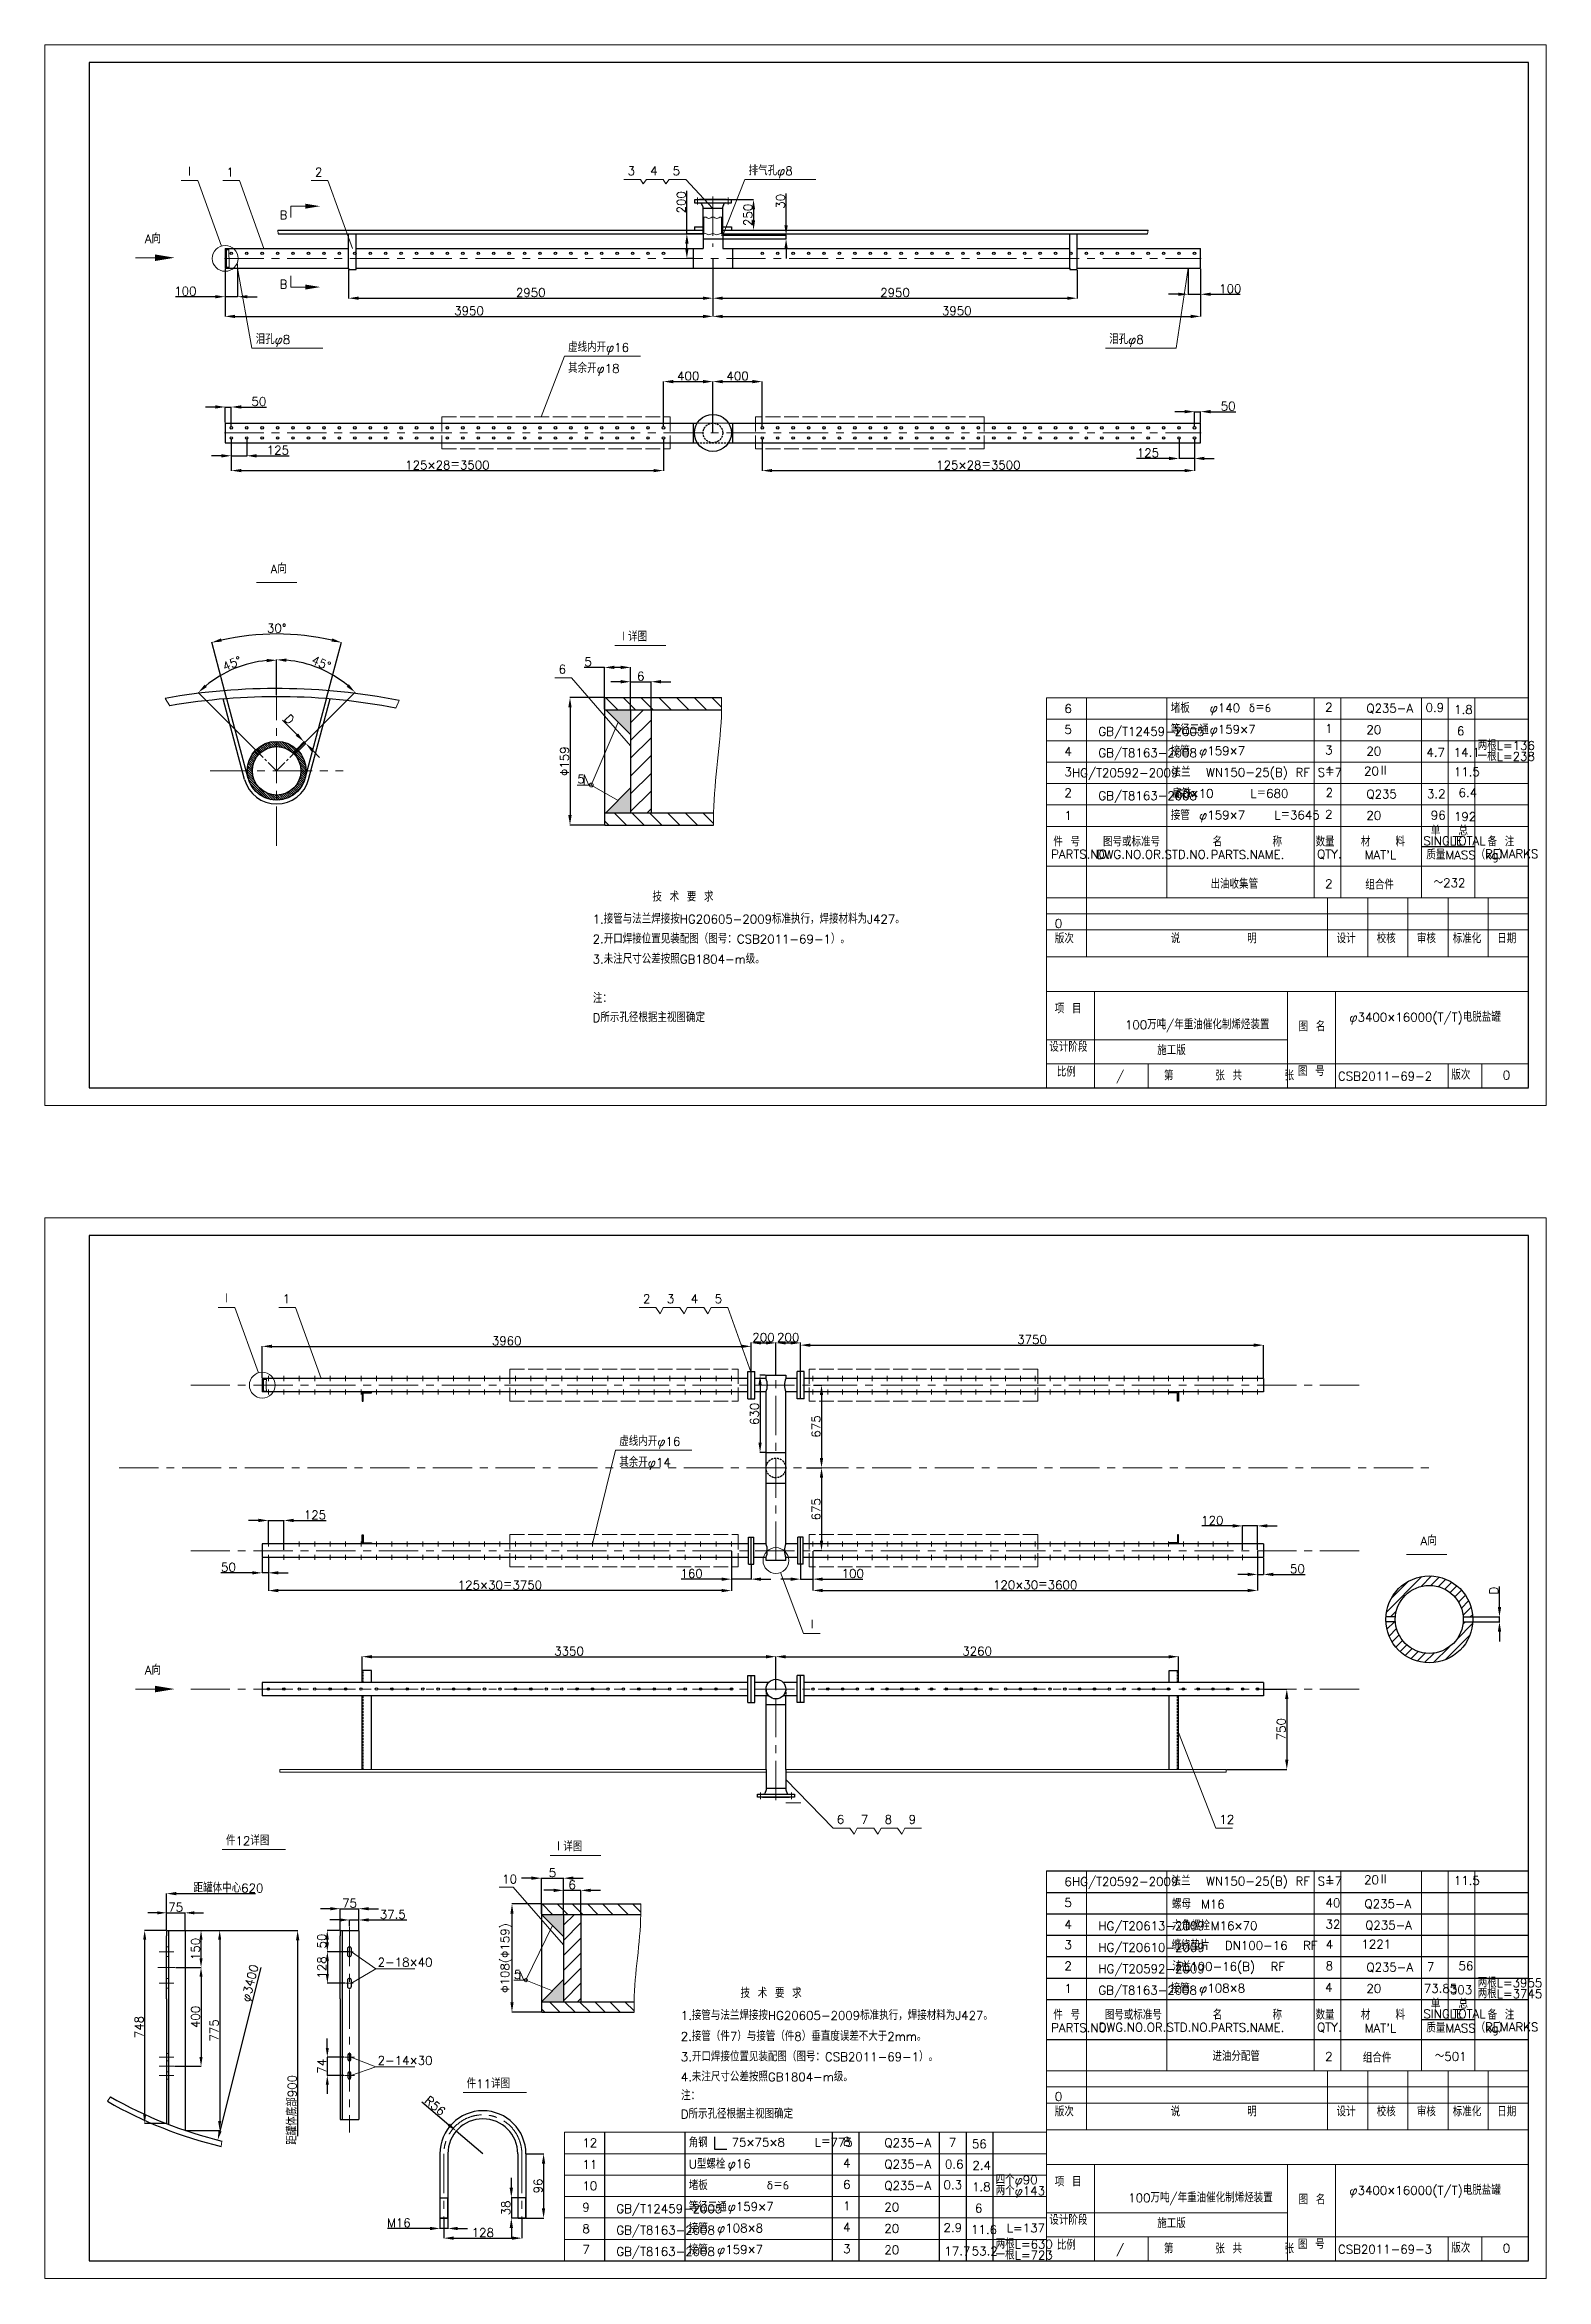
# Model space of a CAD drawing. Header units: millimetres. Extents: x 88585 to 143430, y -18275 to 16697.
# Drawn here: x 117635 to 129796, y -1519 to 16577 of the extents above; entities that cross this region are included whole.
import ezdxf
from ezdxf.enums import TextEntityAlignment as Align

# ---------------------------------------------------------------- set-up
doc = ezdxf.new("R2010")
doc.units = ezdxf.units.MM
doc.header["$PDMODE"] = 35
for name, pattern in [('ACAD_ISO02W100', [15, 12, -3]), ('CENTER', [50.8, 31.75, -6.35, 6.35, -6.35]), ('CENTERX2', [4, 2.5, -0.5, 0.5, -0.5]), ('DASHED2', [0.375, 0.25, -0.125])]:
    doc.linetypes.add(name, pattern=pattern)
doc.layers.get('Defpoints').update_dxf_attribs({"lineweight": 15})
doc.layers.add('1-THINLINE', color=7, linetype='Continuous')
for name, color, linetype, lineweight in [('Layer4', 7, 'Continuous', 15), ('中心线', 1, 'CENTERX2', 15), ('图层1', 3, 'Continuous', 15), ('图层2', 1, 'CENTER', 15), ('粗实线', 250, 'Continuous', 30), ('虚线', 6, 'DASHED2', 15)]:
    doc.layers.add(name, color=color, linetype=linetype, lineweight=lineweight)
doc.styles.get("Standard").update_dxf_attribs({"font": 'txt.shx', "height": 70, "bigfont": 'hzj.shx'})
doc.dimstyles.new('ISO-25', dxfattribs={"dimtxt": 2.5, "dimasz": 80, "dimexe": 1.25, "dimexo": 10.625, "dimgap": 20, "dimtad": 1, "dimtxsty": 'Standard', "dimcen": 2.5, "dimadec": 0, "dimazin": 0, "dimtfac": 1, "dimtmove": 0, "dimatfit": 3, "dimfxl": 0, "dimarcsym": 0})
doc.dimstyles.new('ISO-25$0', dxfattribs={"dimscale": 0.5, "dimtxt": 400, "dimasz": 3, "dimexe": 0.5, "dimexo": 0.625, "dimgap": 3, "dimtad": 1, "dimzin": 9, "dimdsep": 46, "dimtxsty": 'Standard', "dimcen": 2.5, "dimadec": 0, "dimazin": 0, "dimtfac": 1, "dimtmove": 0, "dimatfit": 3, "dimfxl": 0, "dimtolj": 1, "dimtzin": 0, "dimarcsym": 0})
pattern_1 = [(45, (-26880.447, -48317.1998), (-2.24506403, 2.24506403), [])]

msp = doc.modelspace()

# ---------------------------------------------------------------- texts
at = {"layer": '1-THINLINE'}
for s, p in [('6', (125892.993, 11165.741)), ('堵板', (126754.342, 11167.367)), ('φ140', (127069.773, 11171.231)), ('δ＝6', (127385.202, 11171.231)), ('2', (128004.391, 11176.999)), ('Q235-A', (128338.63, 11167.915)), ('1.8', (129048.748, 11158.209)), ('5', (125892.993, 10996.559)), ('GB/T12459-2005', (126167.945, 10980.692)), ('等径三通', (126754.342, 10993.865)), ('φ159×7', (127069.773, 10997.729)), ('1', (128004.391, 11003.497)), ('20', (128338.63, 10994.413)), ('6', (129071.349, 10984.707)), ('4', (125892.993, 10818.737)), ('GB/T8163-2008', (126167.945, 10807.19)), ('接管', (126754.342, 10820.363)), ('φ159×7', (126984.322, 10824.227)), ('3', (128004.391, 10829.995)), ('20', (128338.63, 10820.911)), ('4.7', (128824.728, 10811.205)), ('14.1', (129045.917, 10811.205)), ('两根L=136', (129239.494, 10867.002)), ('3', (125892.993, 10653.922)), ('法兰  WN150-25(B) RF S＝7', (126760.467, 10649.331)), ('1', (128008.672, 10658.551)), ('11.5', (129046.823, 10654.093)), ('一根L=238', (129239.494, 10778.777)), ('2', (125892.993, 10483.537)), ('GB/T8163-2008', (126167.945, 10460.186)), ('扁铁', (126766.445, 10476.494)), ('2', (128008.672, 10485.049)), ('Q235', (128338.629, 10473.907)), ('3.2', (128829.273, 10475.582)), ('6.4', (129084.383, 10484.205)), ('1', (125892.993, 10300.059)), ('接管', (126754.342, 10299.857)), ('φ159×7   L＝3645', (126984.322, 10303.721)), ('2', (128004.391, 10309.489)), ('20', (128338.63, 10300.405)), ('96', (128859.886, 10302.08)), ('192', (129048.119, 10290.699)), ('件 号', (125802.671, 10085.057)), ('图号或标准号', (126205.536, 10085.057)), ('名      称', (127094.202, 10085.057)), ('数量', (127926.556, 10085.057)), ('材   料', (128293.875, 10085.057)), ('SINGLE', (128800.266, 10095.277)), ('单', (128861.522, 10173.52)), ('TOTAL', (129035.984, 10095.277)), ('总', (129083.994, 10173.52)), ('备 注', (129320.055, 10085.057)), ('PARTS.NO.', (125785.518, 9986.49)), ('DWG.NO.OR.STD.NO.', (126155.117, 9984.81)), ('PARTS.NAME.', (127076.371, 9983.158)), ('QTY.', (127939.322, 9987.526)), ("MAT'L", (128324.519, 9980.342)), ('质量MASS（kg）', (128823.643, 9980.022)), ('REMARKS', (129299.202, 9989.422)), ('出油收集管', (127076.251, 9742.428)), ('2', (128004.391, 9747.297)), ('组合件', (128330.003, 9736.976)), ('～232', (128882.86, 9754.998)), ('0', (125815.19, 9425.912)), ('版次', (125815.19, 9301.491)), ('说        明', (126753.929, 9301.491)), ('设计', (128096.801, 9301.491)), ('校核', (128422.117, 9301.491)), ('审核', (128747.433, 9301.491)), ('标准化', (129037.742, 9301.491)), ('日期', (129398.066, 9301.491)), ('项 目', (125814.748, 8733.865)), ('100万吨/年重油催化制烯烃装置', (126383.203, 8605.004)), ('φ3400×16000(T/T)电脱盐罐', (128201.297, 8666.05)), ('图 名', (127789.744, 8589.18)), ('设计阶段', (125771.118, 8423.489)), ('施工版', (126644.798, 8396.605)), ('比例', (125831.561, 8221.193)), ('/', (126312.537, 8191.397)), ('第     张 共     张', (126698.904, 8191.298)), ('图 号', (127784.563, 8226.482)), ('CSB2011-69-2', (128108.436, 8188.91)), ('版次', (129026.191, 8197.242)), ('0', (129442.71, 8197.242)), ('6', (125892.993, 1665.806)), ('法兰  WN150-25(B) RF S=7', (126760.467, 1669.902)), ('1', (128008.672, 1679.122)), ('11.5', (129046.823, 1674.664)), ('5', (125892.993, 1496.624)), ('螺母', (126764.028, 1483.05)), ('M16', (126998.957, 1483.05)), ('40', (128007.577, 1494.378)), ('Q235-A', (128323.277, 1487.279)), ('4', (125892.993, 1318.802)), ('HG/T20613-2009', (126167.945, 1307.255)), ('六角螺栓', (126764.028, 1309.548)), ('M16×70', (127078.371, 1309.548)), ('32', (128007.577, 1320.876)), ('Q235-A', (128329.231, 1313.777)), ('3', (125892.993, 1153.987)), ('HG/T20610-2009', (126167.945, 1133.753)), ('缠绕垫片  DN100-16  RF  ', (126760.467, 1149.396)), ('4', (128008.672, 1158.616)), ('2', (125892.993, 983.602)), ('HG/T20592-2009', (126167.945, 960.251)), ('法兰', (126766.445, 976.559)), ('8', (128008.672, 985.114)), ('Q235-A', (128338.629, 973.972)), ('7', (128829.273, 975.647)), ('56', (129084.383, 984.27)), ('两根L=3955', (129239.494, 846.561)), ('1', (125892.993, 800.124)), ('GB/T8163-2008', (126167.945, 786.749)), ('接管', (126754.342, 799.922)), ('φ108×8', (126984.322, 803.786)), ('4', (128004.391, 809.554)), ('20', (128338.63, 800.47)), ('73.85', (128803.888, 802.145)), ('单', (128861.522, 673.585)), ('303', (129015.117, 790.764)), ('总', (129083.994, 673.585)), ('两根L=3745', (129239.494, 758.336)), ('PARTS.NO.', (125785.518, 483.256)), ('件 号', (125802.671, 585.122)), ('DWG.NO.OR.STD.NO.', (126170.1, 487.096)), ('图号或标准号', (126220.136, 585.122)), ('PARTS.NAME.', (127076.371, 485.115)), ('名      称', (127094.202, 585.122)), ('数量', (127926.556, 585.122)), ('QTY.', (127939.322, 487.591)), ('材   料', (128293.875, 585.122)), ("MAT'L", (128324.519, 480.407)), ('SINGLE', (128800.266, 595.342)), ('质量MASS（kg）', (128823.643, 480.087)), ('TOTAL', (129035.984, 595.342)), ('REMARKS', (129299.202, 489.487)), ('备 注', (129320.055, 585.122)), ('进油分配管', (127091.514, 250.386)), ('2', (128004.391, 250.386)), ('组合件', (128310.001, 237.862)), ('～501', (128892.807, 250.363)), ('版次', (125815.19, -198.444)), ('0', (125815.19, -74.024)), ('说        明', (126753.929, -198.444)), ('设计', (128096.801, -198.444)), ('校核', (128422.117, -198.444)), ('审核', (128747.433, -198.444)), ('标准化', (129037.742, -198.444)), ('日期', (129398.066, -198.444)), ('12', (121989.198, -448.428)), ('角钢', (122850.547, -448.63)), ('75×75×8   L＝775', (123197.209, -444.766)), ('8', (124100.596, -438.998)), ('4', (124100.596, -612.5)), ('Q235-A', (124434.835, -448.082)), ('7', (124956.091, -446.407)), ('56', (125144.324, -457.789)), ('11', (121989.198, -623.759)), ('堵板', (122850.547, -795.634)), ('U型螺栓', (122850.547, -622.132)), ('φ16', (123165.978, -618.268)), ('δ＝6', (123481.407, -791.77)), ('6', (124100.596, -786.002)), ('Q235-A', (124434.835, -621.584)), ('0.6', (124925.478, -621.777)), ('2.4', (125147.792, -631.291)), ('四个φ90', (125335.699, -748.996)), ('项 目', (125814.748, -766.07)), ('9', (121989.198, -970.763)), ('10', (121989.198, -797.261)), ('GB/T12459-2005', (122264.15, -982.309)), ('等径三通', (122850.547, -969.136)), ('φ159×7', (123165.978, -965.272)), ('1', (124100.596, -959.504)), ('Q235-A', (124434.835, -795.086)), ('20', (124434.835, -968.588)), ('1.8', (125144.953, -804.793)), ('两个φ143', (125335.699, -837.22)), ('100万吨/年重油催化制烯烃装置', (126409.903, -894.931)), ('图 名', (127789.744, -910.755)), ('φ3400×16000(T/T)电脱盐罐', (128201.297, -833.885)), ('8', (121989.198, -1144.265)), ('GB/T8163-2008', (122264.15, -1155.811)), ('接管', (122850.547, -1142.638)), ('φ108×8', (123080.527, -1138.774)), ('4', (124100.596, -1133.006)), ('20', (124434.835, -1142.09)), ('11.6', (125136.444, -1151.797)), ('6', (125167.554, -978.295)), ('L=137', (125426.659, -1138.582)), ('设计阶段', (125771.118, -1076.446)), ('施工版', (126644.798, -1103.33)), ('7', (121989.198, -1313.446)), ('GB/T8163-2008', (122264.15, -1329.313)), ('接管', (122850.547, -1316.14)), ('φ159×7', (123080.527, -1312.276)), ('3', (124100.596, -1306.508)), ('20', (124434.835, -1315.592)), ('17.7', (124920.933, -1325.299)), ('53.2', (125142.122, -1325.299)), ('两根L=630', (125335.699, -1269.502)), ('比例', (125831.561, -1278.743)), ('/', (126312.537, -1308.538)), ('第     张 共     张', (126698.904, -1308.637)), ('图 号', (127784.563, -1273.453)), ('CSB2011-69-3', (128108.436, -1311.025)), ('版次', (129026.191, -1302.693)), ('0', (129442.71, -1302.693)), ('一根L=723', (125335.699, -1357.726))]:
    msp.add_text(s, height=70, dxfattribs=at).set_placement(p)
for s, p in [('0.9', (128892.488, 11174.244)), ('HG/T20592-2009', (126384.96, 10645.931)), ('20Ⅱ', (128418.208, 10660.198)), ('60×10    L＝680', (127250.384, 10478.545)), ('HG/T20592-2009', (126384.96, 1666.502)), ('20Ⅱ', (128418.208, 1680.769)), ('1221', (128418.208, 1160.263)), ('PL100-16(B)  RF', (127238.701, 978.61)), ('0.3', (124988.693, -788.758)), ('2.9', (124988.693, -1135.762))]:
    msp.add_text(s, height=70, dxfattribs=at).set_placement(p, align=Align.CENTER)
at = {"layer": '中心线', "color": 7}
for s, p in [('Ⅰ', (118769.503, 15510.869)), ('1', (119107.07, 15510.869)), ('2', (119823.295, 15510.869)), ('3', (122355.784, 15520.408)), ('4', (122538.3, 15520.408)), ('5', (122720.816, 15520.408)), ('排气孔φ8', (123335.394, 15520.408)), ('B', (119537.222, 15162.941)), ('B', (119537.222, 14601.922)), ('泪孔φ8', (119342.884, 14154.634)), ('虚线内开φ16', (121873.049, 14090.104)), ('泪孔φ8', (126255.546, 14154.634)), ('其余开φ18', (121873.049, 13919.954)), ('Ⅰ详图', (122282.42, 11746.17)), ('6', (121796.07, 11484.598)), ('5', (121947.542, 10595.508)), ('技 术 要 求', (122556.026, 9639.466)), ('1.接管与法兰焊接按HG20605-2009标准执行，焊接材料为J427。', (122071.884, 9460.722)), ('2.开口焊接位置见装配图（图号：CSB2011-69-1）。', (122071.884, 9299.396)), ('3.未注尺寸公差按照GB1804-m级。', (122071.884, 9136.195)), ('注：', (122074.367, 8817.579)), ('D所示孔径根据主视图确定', (122071.884, 8662.492)), ('Ⅰ', (119069.878, 6386.088)), ('1', (119561.59, 6386.088)), ('2', (122479.13, 6386.088)), ('3', (122673.002, 6386.088)), ('4', (122866.874, 6386.088)), ('5', (123060.746, 6386.088)), ('虚线内开φ16', (122287.884, 5230.934)), ('其余开φ14', (122287.884, 5060.783)), ('Ⅰ', (123810.593, 3745.222)), ('6', (124049.601, 2170.464)), ('7', (124243.474, 2170.464)), ('8', (124437.346, 2170.464)), ('9', (124631.218, 2170.464)), ('12', (127148.358, 2170.464)), ('件12详图', (119102.653, 1996.994)), ('Ⅰ详图', (121757.065, 1948.701)), ('10', (121340.134, 1687.008)), ('2-18×40', (120331.407, 1013.497)), ('5', (121434.051, 914.886)), ('技 术 要 求', (123269.866, 760.711)), ('1.接管与法兰焊接按HG20605-2009标准执行，焊接材料为J427。', (122785.724, 581.967)), ('2.接管（件7）与接管（件8）垂直度误差不大于2mm。', (122785.724, 412.723)), ('2-14×30', (120331.407, 218.276)), ('3.开口焊接位置见装配图（图号：CSB2011-69-1）。', (122785.724, 247.482)), ('件11详图', (121052.22, 29.202)), ('注：', (122788.207, -67.594)), ('4.未注尺寸公差按照GB1804-m级。', (122785.724, 84.282)), ('D所示孔径根据主视图确定', (122785.724, -216.263))]:
    msp.add_text(s, height=70, dxfattribs=at).set_placement(p)
for p in [(118511.406, 15013.671), (119529.875, 12340.227), (128843.188, 4468.831), (118511.406, 3422.632)]:
    msp.add_text('A向', height=70, dxfattribs=at).set_placement(p, align=Align.MIDDLE)

# ---------------------------------------------------------------- blocks, each defined once
blk = doc.blocks.new('*D143')
at = {"layer": 'Defpoints', "color": 0}
for p in [(123856, 4382), (127456, 4382), (127456, 4059)]:
    blk.add_point(p, dxfattribs=at)
at = {"layer": '图层1', "color": 0, "lineweight": -2}
for p, q in [((123856, 4377), (123856, 4058)), ((127456, 4377), (127456, 4058)), ((123936, 4059), (127376, 4059))]:
    blk.add_line(p, q, dxfattribs=at)
at = {"layer": '图层1', "color": 0}
for points in [[(123936, 4073), (123936, 4046), (123856, 4059)], [(127376, 4073), (127376, 4046), (127456, 4059)]]:
    blk.add_solid(points, dxfattribs=at)
at = {"layer": '图层1', "color": 0, "insert": (125656, 4104), "char_height": 70, "attachment_point": 5}
blk.add_mtext('120×30＝3600', dxfattribs=at)
blk = doc.blocks.new('*D144')
at = {"layer": 'Defpoints', "color": 0}
for p in [(123196, 4382), (119446, 4327), (119446, 4058)]:
    blk.add_point(p, dxfattribs=at)
at = {"layer": '图层1', "color": 0, "lineweight": -2}
for p, q in [((123196, 4377), (123196, 4057)), ((119446, 4322), (119446, 4057)), ((123116, 4058), (119526, 4058))]:
    blk.add_line(p, q, dxfattribs=at)
at = {"layer": '图层1', "color": 0}
for points in [[(119526, 4072), (119526, 4045), (119446, 4058)], [(123116, 4072), (123116, 4045), (123196, 4058)]]:
    blk.add_solid(points, dxfattribs=at)
at = {"layer": '图层1', "color": 0, "insert": (121321, 4103), "char_height": 70, "attachment_point": 5}
blk.add_mtext('125×30＝3750', dxfattribs=at)
blk = doc.blocks.new('*D145')
at = {"layer": 'Defpoints', "color": 0}
for p in [(119396, 4327), (119446, 4302), (119446, 4202)]:
    blk.add_point(p, dxfattribs=at)
at = {"layer": '图层1', "color": 0, "lineweight": -2}
for p, q in [((119316, 4202), (119060, 4202)), ((119396, 4322), (119396, 4201)), ((119446, 4202), (119396, 4202)), ((119446, 4297), (119446, 4201)), ((119526, 4202), (119606, 4202))]:
    blk.add_line(p, q, dxfattribs=at)
at = {"layer": '图层1', "color": 0}
for points in [[(119316, 4215), (119316, 4189), (119396, 4202)], [(119526, 4215), (119526, 4189), (119446, 4202)]]:
    blk.add_solid(points, dxfattribs=at)
at = {"layer": '图层1', "color": 0, "insert": (119123, 4247), "char_height": 70, "attachment_point": 5}
blk.add_mtext('50', dxfattribs=at)
blk = doc.blocks.new('*D146')
at = {"layer": 'Defpoints', "color": 0}
for p in [(123196, 4382), (123356, 4272), (123356, 4151)]:
    blk.add_point(p, dxfattribs=at)
at = {"layer": '图层1', "color": 0, "lineweight": -2}
for p, q in [((123196, 4377), (123196, 4149)), ((123356, 4267), (123356, 4149)), ((123116, 4151), (122788, 4151)), ((123356, 4151), (123196, 4151)), ((123436, 4151), (123516, 4151))]:
    blk.add_line(p, q, dxfattribs=at)
at = {"layer": '图层1', "color": 0}
for points in [[(123116, 4164), (123116, 4137), (123196, 4151)], [(123436, 4164), (123436, 4137), (123356, 4151)]]:
    blk.add_solid(points, dxfattribs=at)
at = {"layer": '图层1', "color": 0, "insert": (122874, 4196), "char_height": 70, "attachment_point": 5}
blk.add_mtext('160', dxfattribs=at)
blk = doc.blocks.new('*D147')
at = {"layer": 'Defpoints', "color": 0}
for p in [(123856, 4382), (123756, 4272), (123756, 4151)]:
    blk.add_point(p, dxfattribs=at)
at = {"layer": '图层1', "color": 0, "lineweight": -2}
for p, q in [((123856, 4377), (123856, 4149)), ((123756, 4267), (123756, 4149)), ((123676, 4151), (123596, 4151)), ((123756, 4151), (123856, 4151)), ((123936, 4151), (124259, 4151))]:
    blk.add_line(p, q, dxfattribs=at)
at = {"layer": '图层1', "color": 0}
for points in [[(123676, 4164), (123676, 4137), (123756, 4151)], [(123936, 4164), (123936, 4137), (123856, 4151)]]:
    blk.add_solid(points, dxfattribs=at)
at = {"layer": '图层1', "color": 0, "insert": (124179, 4196), "char_height": 70, "attachment_point": 5}
blk.add_mtext('100', dxfattribs=at)
blk = doc.blocks.new('*D148')
at = {"layer": 'Defpoints', "color": 0}
for p in [(127456, 4382), (127456, 4189), (127506, 4327)]:
    blk.add_point(p, dxfattribs=at)
at = {"layer": '图层1', "color": 0, "lineweight": -2}
for p, q in [((127456, 4377), (127456, 4188)), ((127376, 4189), (127296, 4189)), ((127456, 4189), (127506, 4189)), ((127506, 4322), (127506, 4188)), ((127586, 4189), (127843, 4189))]:
    blk.add_line(p, q, dxfattribs=at)
at = {"layer": '图层1', "color": 0}
for points in [[(127376, 4203), (127376, 4176), (127456, 4189)], [(127586, 4203), (127586, 4176), (127506, 4189)]]:
    blk.add_solid(points, dxfattribs=at)
at = {"layer": '图层1', "color": 0, "insert": (127780, 4234), "char_height": 70, "attachment_point": 5}
blk.add_mtext('50', dxfattribs=at)
blk = doc.blocks.new('*D149')
at = {"layer": 'Defpoints', "color": 0}
for p in [(123856, 5722), (123799, 5052), (123926, 5052)]:
    blk.add_point(p, dxfattribs=at)
at = {"layer": '图层1', "color": 0, "lineweight": -2}
for p, q in [((123861, 5722), (123927, 5722)), ((123926, 5642), (123926, 5132)), ((123804, 5052), (123927, 5052))]:
    blk.add_line(p, q, dxfattribs=at)
at = {"layer": '图层1', "color": 0}
for points in [[(123912, 5642), (123939, 5642), (123926, 5722)], [(123912, 5132), (123939, 5132), (123926, 5052)]]:
    blk.add_solid(points, dxfattribs=at)
at = {"layer": '图层1', "color": 0, "insert": (123881, 5387), "char_height": 70, "attachment_point": 5, "rotation": 90}
blk.add_mtext('675', dxfattribs=at)
blk = doc.blocks.new('*D150')
at = {"layer": 'Defpoints', "color": 0}
for p in [(123799, 5052), (123856, 4382), (123926, 4382)]:
    blk.add_point(p, dxfattribs=at)
at = {"layer": '图层1', "color": 0, "lineweight": -2}
for p, q in [((123804, 5052), (123927, 5052)), ((123926, 4972), (123926, 4462)), ((123861, 4382), (123927, 4382))]:
    blk.add_line(p, q, dxfattribs=at)
at = {"layer": '图层1', "color": 0}
for points in [[(123912, 4972), (123939, 4972), (123926, 5052)], [(123912, 4462), (123939, 4462), (123926, 4382)]]:
    blk.add_solid(points, dxfattribs=at)
at = {"layer": '图层1', "color": 0, "insert": (123881, 4717), "char_height": 70, "attachment_point": 5, "rotation": 90}
blk.add_mtext('675', dxfattribs=at)
blk = doc.blocks.new('*D151')
at = {"layer": 'Defpoints', "color": 0}
for p in [(119571, 4626), (119446, 4436), (119571, 4382)]:
    blk.add_point(p, dxfattribs=at)
at = {"layer": '图层1', "color": 0, "lineweight": -2}
for p, q in [((119366, 4626), (119286, 4626)), ((119446, 4441), (119446, 4628)), ((119446, 4626), (119571, 4626)), ((119571, 4387), (119571, 4628)), ((119651, 4626), (119915, 4626))]:
    blk.add_line(p, q, dxfattribs=at)
at = {"layer": '图层1', "color": 0}
for points in [[(119366, 4640), (119366, 4613), (119446, 4626)], [(119651, 4640), (119651, 4613), (119571, 4626)]]:
    blk.add_solid(points, dxfattribs=at)
at = {"layer": '图层1', "color": 0, "insert": (119823, 4671), "char_height": 70, "attachment_point": 5}
blk.add_mtext('125', dxfattribs=at)
blk = doc.blocks.new('*D152')
at = {"layer": 'Defpoints', "color": 0}
for p in [(127336, 4582), (127336, 4382), (127456, 4382)]:
    blk.add_point(p, dxfattribs=at)
at = {"layer": '图层1', "color": 0, "lineweight": -2}
for p, q in [((127256, 4582), (127005, 4582)), ((127336, 4387), (127336, 4584)), ((127456, 4582), (127336, 4582)), ((127456, 4387), (127456, 4584)), ((127536, 4582), (127616, 4582))]:
    blk.add_line(p, q, dxfattribs=at)
at = {"layer": '图层1', "color": 0}
for points in [[(127256, 4596), (127256, 4569), (127336, 4582)], [(127536, 4596), (127536, 4569), (127456, 4582)]]:
    blk.add_solid(points, dxfattribs=at)
at = {"layer": '图层1', "color": 0, "insert": (127091, 4627), "char_height": 70, "attachment_point": 5}
blk.add_mtext('120', dxfattribs=at)
blk = doc.blocks.new('*D153')
at = {"layer": 'Defpoints', "color": 0}
for p in [(123556, 3523), (120206, 3410), (123556, 3261)]:
    blk.add_point(p, dxfattribs=at)
at = {"layer": '图层1', "color": 0, "lineweight": -2}
for p, q in [((120206, 3415), (120206, 3524)), ((120286, 3523), (123476, 3523)), ((123556, 3266), (123556, 3524))]:
    blk.add_line(p, q, dxfattribs=at)
at = {"layer": '图层1', "color": 0}
for points in [[(120286, 3536), (120286, 3509), (120206, 3523)], [(123476, 3536), (123476, 3509), (123556, 3523)]]:
    blk.add_solid(points, dxfattribs=at)
at = {"layer": '图层1', "color": 0, "insert": (121881, 3568), "char_height": 70, "attachment_point": 5}
blk.add_mtext('3350', dxfattribs=at)
blk = doc.blocks.new('*D154')
at = {"layer": 'Defpoints', "color": 0}
for p in [(126816, 3523), (123556, 3261), (126816, 3410)]:
    blk.add_point(p, dxfattribs=at)
at = {"layer": '图层1', "color": 0, "lineweight": -2}
for p, q in [((123556, 3266), (123556, 3524)), ((123636, 3523), (126736, 3523)), ((126816, 3415), (126816, 3524))]:
    blk.add_line(p, q, dxfattribs=at)
at = {"layer": '图层1', "color": 0}
for points in [[(123636, 3536), (123636, 3509), (123556, 3523)], [(126736, 3536), (126736, 3509), (126816, 3523)]]:
    blk.add_solid(points, dxfattribs=at)
at = {"layer": '图层1', "color": 0, "insert": (125186, 3568), "char_height": 70, "attachment_point": 5}
blk.add_mtext('3260', dxfattribs=at)
blk = doc.blocks.new('*D159')
at = {"layer": 'Defpoints', "color": 0}
for p in [(121657, 1521), (121419, 644), (121657, 644)]:
    blk.add_point(p, dxfattribs=at)
at = {"layer": '图层1', "color": 0, "lineweight": -2}
for p, q in [((121652, 1521), (121418, 1521)), ((121419, 1441), (121419, 724)), ((121652, 644), (121418, 644))]:
    blk.add_line(p, q, dxfattribs=at)
at = {"layer": '图层1', "color": 0}
for points in [[(121406, 1441), (121432, 1441), (121419, 1521)], [(121406, 724), (121432, 724), (121419, 644)]]:
    blk.add_solid(points, dxfattribs=at)
at = {"layer": '图层1', "color": 0, "insert": (121374, 1083), "char_height": 70, "attachment_point": 5, "rotation": 90}
blk.add_mtext('Φ108(Φ159)', dxfattribs=at)
blk = doc.blocks.new('*D160')
at = {"layer": 'Defpoints', "color": 0}
for p in [(121836, 1729), (121657, 1436), (121836, 1436)]:
    blk.add_point(p, dxfattribs=at)
at = {"layer": '图层1', "color": 0, "lineweight": -2}
for p, q in [((121577, 1729), (121497, 1729)), ((121657, 1441), (121657, 1731)), ((121657, 1729), (121836, 1729)), ((121836, 1441), (121836, 1731)), ((121916, 1729), (121996, 1729))]:
    blk.add_line(p, q, dxfattribs=at)
at = {"layer": '图层1', "color": 0}
for points in [[(121577, 1743), (121577, 1716), (121657, 1729)], [(121916, 1743), (121916, 1716), (121836, 1729)]]:
    blk.add_solid(points, dxfattribs=at)
at = {"layer": '图层1', "color": 0, "insert": (121747, 1774), "char_height": 70, "attachment_point": 5}
blk.add_mtext('5', dxfattribs=at)
blk = doc.blocks.new('*D161')
at = {"layer": 'Defpoints', "color": 0}
for p in [(121977, 1631), (121836, 1436), (121977, 1436)]:
    blk.add_point(p, dxfattribs=at)
at = {"layer": '图层1', "color": 0, "lineweight": -2}
for p, q in [((121756, 1631), (121676, 1631)), ((121836, 1441), (121836, 1632)), ((121836, 1631), (121977, 1631)), ((121977, 1441), (121977, 1632)), ((122057, 1631), (122137, 1631))]:
    blk.add_line(p, q, dxfattribs=at)
at = {"layer": '图层1', "color": 0}
for points in [[(121756, 1644), (121756, 1617), (121836, 1631)], [(122057, 1644), (122057, 1617), (121977, 1631)]]:
    blk.add_solid(points, dxfattribs=at)
at = {"layer": '图层1', "color": 0, "insert": (121906, 1676), "char_height": 70, "attachment_point": 5}
blk.add_mtext('6', dxfattribs=at)
blk = doc.blocks.new('*D162')
at = {"layer": 'Defpoints', "color": 0}
for p in [(123477, 5802), (123428, 5176), (123477, 5176)]:
    blk.add_point(p, dxfattribs=at)
at = {"layer": '图层1', "color": 0, "lineweight": -2}
for p, q in [((123472, 5802), (123427, 5802)), ((123428, 5722), (123428, 5256)), ((123472, 5176), (123427, 5176))]:
    blk.add_line(p, q, dxfattribs=at)
at = {"layer": '图层1', "color": 0}
for points in [[(123415, 5722), (123441, 5722), (123428, 5802)], [(123415, 5256), (123441, 5256), (123428, 5176)]]:
    blk.add_solid(points, dxfattribs=at)
at = {"layer": '图层1', "color": 0, "insert": (123383, 5489), "char_height": 70, "attachment_point": 5, "rotation": 90}
blk.add_mtext('630', dxfattribs=at)
blk = doc.blocks.new('*D163')
at = {"layer": 'Defpoints', "color": 0}
for p in [(120835, -1020), (120900, -1020), (120900, -1107)]:
    blk.add_point(p, dxfattribs=at)
at = {"layer": '图层1', "color": 0, "lineweight": -2}
for p, q in [((120835, -1025), (120835, -1109)), ((120900, -1025), (120900, -1109)), ((120755, -1107), (120411, -1107)), ((120900, -1107), (120835, -1107)), ((120980, -1107), (121060, -1107))]:
    blk.add_line(p, q, dxfattribs=at)
at = {"layer": '图层1', "color": 0}
for points in [[(120755, -1094), (120755, -1121), (120835, -1107)], [(120980, -1094), (120980, -1121), (120900, -1107)]]:
    blk.add_solid(points, dxfattribs=at)
at = {"layer": '图层1', "color": 0, "insert": (120503, -1062), "char_height": 70, "attachment_point": 5}
blk.add_mtext('M16', dxfattribs=at)
blk = doc.blocks.new('*D164')
at = {"layer": 'Defpoints', "color": 0}
for p in [(120867, -1023), (121499, -1023), (121499, -1186)]:
    blk.add_point(p, dxfattribs=at)
at = {"layer": '图层1', "color": 0, "lineweight": -2}
for p, q in [((120867, -1028), (120867, -1187)), ((121499, -1028), (121499, -1187)), ((120947, -1186), (121419, -1186))]:
    blk.add_line(p, q, dxfattribs=at)
at = {"layer": '图层1', "color": 0}
for points in [[(120947, -1172), (120947, -1199), (120867, -1186)], [(121419, -1172), (121419, -1199), (121499, -1186)]]:
    blk.add_solid(points, dxfattribs=at)
at = {"layer": '图层1', "color": 0, "insert": (121183, -1141), "char_height": 70, "attachment_point": 5}
blk.add_mtext('128', dxfattribs=at)
blk = doc.blocks.new('*D165')
at = {"layer": 'Defpoints', "color": 0}
for p in [(120968, -319), (121183, -503)]:
    blk.add_point(p, dxfattribs=at)
at = {"layer": '图层1', "color": 0, "lineweight": -2}
for p, q in [((120689, -81), (120907, -267)), ((121183, -503), (120968, -319))]:
    blk.add_line(p, q, dxfattribs=at)
at = {"layer": '图层1', "color": 0}
blk.add_solid([(120916, -257), (120898, -277), (120968, -319)], dxfattribs=at)
at = {"layer": '图层1', "color": 0, "insert": (120797, -114), "char_height": 70, "attachment_point": 5, "rotation": 319.482}
blk.add_mtext('R56', dxfattribs=at)
blk = doc.blocks.new('*D166')
at = {"layer": 'Defpoints', "color": 0}
for p in [(121466, -858), (121414, -1023), (121469, -1023)]:
    blk.add_point(p, dxfattribs=at)
at = {"layer": '图层1', "color": 0, "lineweight": -2}
for p, q in [((121414, -778), (121414, -698)), ((121461, -858), (121413, -858)), ((121414, -858), (121414, -1023)), ((121464, -1023), (121413, -1023)), ((121414, -1103), (121414, -1183))]:
    blk.add_line(p, q, dxfattribs=at)
at = {"layer": '图层1', "color": 0}
for points in [[(121400, -778), (121427, -778), (121414, -858)], [(121400, -1103), (121427, -1103), (121414, -1023)]]:
    blk.add_solid(points, dxfattribs=at)
at = {"layer": '图层1', "color": 0, "insert": (121369, -941), "char_height": 70, "attachment_point": 5, "rotation": 90}
blk.add_mtext('38', dxfattribs=at)
blk = doc.blocks.new('*D167')
at = {"layer": 'Defpoints', "color": 0}
for p in [(121532, -503), (121529, -1023), (121675, -1023)]:
    blk.add_point(p, dxfattribs=at)
at = {"layer": '图层1', "color": 0, "lineweight": -2}
for p, q in [((121537, -503), (121676, -503)), ((121675, -583), (121675, -943)), ((121534, -1023), (121676, -1023))]:
    blk.add_line(p, q, dxfattribs=at)
at = {"layer": '图层1', "color": 0}
for points in [[(121661, -583), (121688, -583), (121675, -503)], [(121661, -943), (121688, -943), (121675, -1023)]]:
    blk.add_solid(points, dxfattribs=at)
at = {"layer": '图层1', "color": 0, "insert": (121630, -763), "char_height": 70, "attachment_point": 5, "rotation": 90}
blk.add_mtext('96', dxfattribs=at)
blk = doc.blocks.new('*D168')
at = {"layer": 'Defpoints', "color": 0}
for p in [(123556, 6064), (123356, 5832), (123556, 5802)]:
    blk.add_point(p, dxfattribs=at)
at = {"layer": '图层1', "color": 0, "lineweight": -2}
for p, q in [((123356, 5837), (123356, 6066)), ((123436, 6064), (123476, 6064)), ((123556, 5807), (123556, 6066))]:
    blk.add_line(p, q, dxfattribs=at)
at = {"layer": '图层1', "color": 0}
for points in [[(123436, 6078), (123436, 6051), (123356, 6064)], [(123476, 6078), (123476, 6051), (123556, 6064)]]:
    blk.add_solid(points, dxfattribs=at)
at = {"layer": '图层1', "color": 0, "insert": (123456, 6109), "char_height": 70, "attachment_point": 5}
blk.add_mtext('200', dxfattribs=at)
blk = doc.blocks.new('*D169')
at = {"layer": 'Defpoints', "color": 0}
for p in [(123756, 6064), (123556, 5802), (123756, 5832)]:
    blk.add_point(p, dxfattribs=at)
at = {"layer": '图层1', "color": 0, "lineweight": -2}
for p, q in [((123556, 5807), (123556, 6066)), ((123636, 6064), (123676, 6064)), ((123756, 5837), (123756, 6066))]:
    blk.add_line(p, q, dxfattribs=at)
at = {"layer": '图层1', "color": 0}
for points in [[(123636, 6078), (123636, 6051), (123556, 6064)], [(123676, 6078), (123676, 6051), (123756, 6064)]]:
    blk.add_solid(points, dxfattribs=at)
at = {"layer": '图层1', "color": 0, "insert": (123656, 6109), "char_height": 70, "attachment_point": 5}
blk.add_mtext('200', dxfattribs=at)
blk = doc.blocks.new('*D170')
at = {"layer": 'Defpoints', "color": 0}
for p in [(122967, 15046), (122835, 14846), (122887, 14846)]:
    blk.add_point(p, dxfattribs=at)
at = {"layer": '图层1', "color": 0, "lineweight": -2}
for p, q in [((122835, 15046), (122835, 15393)), ((122962, 15046), (122834, 15046)), ((122882, 14846), (122834, 14846)), ((122835, 14926), (122835, 14966))]:
    blk.add_line(p, q, dxfattribs=at)
at = {"layer": '图层1', "color": 0}
for points in [[(122822, 14966), (122849, 14966), (122835, 15046)], [(122822, 14926), (122849, 14926), (122835, 14846)]]:
    blk.add_solid(points, dxfattribs=at)
at = {"layer": '图层1', "color": 0, "insert": (122790, 15301), "char_height": 70, "attachment_point": 5, "rotation": 90}
blk.add_mtext('200', dxfattribs=at)
blk = doc.blocks.new('*D171')
at = {"layer": 'Defpoints', "color": 0}
for p in [(120096, 14757), (123046, 14762), (123046, 14524)]:
    blk.add_point(p, dxfattribs=at)
at = {"layer": '图层1', "color": 0, "lineweight": -2}
for p, q in [((120096, 14752), (120096, 14523)), ((123046, 14757), (123046, 14523)), ((120176, 14524), (122966, 14524))]:
    blk.add_line(p, q, dxfattribs=at)
at = {"layer": '图层1', "color": 0}
for points in [[(120176, 14537), (120176, 14511), (120096, 14524)], [(122966, 14537), (122966, 14511), (123046, 14524)]]:
    blk.add_solid(points, dxfattribs=at)
at = {"layer": '图层1', "color": 0, "insert": (121571, 14569), "char_height": 70, "attachment_point": 5}
blk.add_mtext('2950', dxfattribs=at)
blk = doc.blocks.new('*D172')
at = {"layer": 'Defpoints', "color": 0}
for p in [(123046, 14762), (125996, 14757), (125996, 14524)]:
    blk.add_point(p, dxfattribs=at)
at = {"layer": '图层1', "color": 0, "lineweight": -2}
for p, q in [((123046, 14757), (123046, 14523)), ((125996, 14752), (125996, 14523)), ((123126, 14524), (125916, 14524))]:
    blk.add_line(p, q, dxfattribs=at)
at = {"layer": '图层1', "color": 0}
for points in [[(123126, 14537), (123126, 14511), (123046, 14524)], [(125916, 14537), (125916, 14511), (125996, 14524)]]:
    blk.add_solid(points, dxfattribs=at)
at = {"layer": '图层1', "color": 0, "insert": (124521, 14569), "char_height": 70, "attachment_point": 5}
blk.add_mtext('2950', dxfattribs=at)
blk = doc.blocks.new('*D173')
at = {"layer": 'Defpoints', "color": 0}
for p in [(123046, 14846), (119096, 14767), (123046, 14377)]:
    blk.add_point(p, dxfattribs=at)
at = {"layer": '图层1', "color": 0, "lineweight": -2}
for p, q in [((123046, 14841), (123046, 14375)), ((119096, 14762), (119096, 14375)), ((119176, 14377), (122966, 14377))]:
    blk.add_line(p, q, dxfattribs=at)
at = {"layer": '图层1', "color": 0}
for points in [[(119176, 14390), (119176, 14363), (119096, 14377)], [(122966, 14390), (122966, 14363), (123046, 14377)]]:
    blk.add_solid(points, dxfattribs=at)
at = {"layer": '图层1', "color": 0, "insert": (121071, 14422), "char_height": 70, "attachment_point": 5}
blk.add_mtext('3950', dxfattribs=at)
blk = doc.blocks.new('*D174')
at = {"layer": 'Defpoints', "color": 0}
for p in [(123046, 14846), (126996, 14767), (126996, 14377)]:
    blk.add_point(p, dxfattribs=at)
at = {"layer": '图层1', "color": 0, "lineweight": -2}
for p, q in [((123046, 14841), (123046, 14375)), ((126996, 14762), (126996, 14375)), ((123126, 14377), (126916, 14377))]:
    blk.add_line(p, q, dxfattribs=at)
at = {"layer": '图层1', "color": 0}
for points in [[(123126, 14390), (123126, 14363), (123046, 14377)], [(126916, 14390), (126916, 14363), (126996, 14377)]]:
    blk.add_solid(points, dxfattribs=at)
at = {"layer": '图层1', "color": 0, "insert": (125021, 14422), "char_height": 70, "attachment_point": 5}
blk.add_mtext('3950', dxfattribs=at)
blk = doc.blocks.new('*D175')
at = {"layer": 'Defpoints', "color": 0}
for p in [(119146, 13643), (119096, 13513), (119146, 13474)]:
    blk.add_point(p, dxfattribs=at)
at = {"layer": '图层1', "color": 0, "lineweight": -2}
for p, q in [((119016, 13643), (118936, 13643)), ((119096, 13518), (119096, 13645)), ((119096, 13643), (119146, 13643)), ((119146, 13479), (119146, 13645)), ((119226, 13643), (119431, 13643))]:
    blk.add_line(p, q, dxfattribs=at)
at = {"layer": '图层1', "color": 0}
for points in [[(119016, 13657), (119016, 13630), (119096, 13643)], [(119226, 13657), (119226, 13630), (119146, 13643)]]:
    blk.add_solid(points, dxfattribs=at)
at = {"layer": '图层1', "color": 0, "insert": (119369, 13688), "char_height": 70, "attachment_point": 5}
blk.add_mtext('50', dxfattribs=at)
blk = doc.blocks.new('*D176')
at = {"layer": 'Defpoints', "color": 0}
for p in [(119146, 13392), (119271, 13392), (119271, 13248)]:
    blk.add_point(p, dxfattribs=at)
at = {"layer": '图层1', "color": 0, "lineweight": -2}
for p, q in [((119066, 13248), (118986, 13248)), ((119146, 13387), (119146, 13246)), ((119146, 13248), (119271, 13248)), ((119271, 13387), (119271, 13246)), ((119351, 13248), (119614, 13248))]:
    blk.add_line(p, q, dxfattribs=at)
at = {"layer": '图层1', "color": 0}
for points in [[(119066, 13261), (119066, 13234), (119146, 13248)], [(119351, 13261), (119351, 13234), (119271, 13248)]]:
    blk.add_solid(points, dxfattribs=at)
at = {"layer": '图层1', "color": 0, "insert": (119523, 13293), "char_height": 70, "attachment_point": 5}
blk.add_mtext('125', dxfattribs=at)
blk = doc.blocks.new('*D177')
at = {"layer": 'Defpoints', "color": 0}
for p in [(119146, 13392), (122646, 13392), (122646, 13128)]:
    blk.add_point(p, dxfattribs=at)
at = {"layer": '图层1', "color": 0, "lineweight": -2}
for p, q in [((119146, 13387), (119146, 13127)), ((122646, 13387), (122646, 13127)), ((119226, 13128), (122566, 13128))]:
    blk.add_line(p, q, dxfattribs=at)
at = {"layer": '图层1', "color": 0}
for points in [[(119226, 13141), (119226, 13115), (119146, 13128)], [(122566, 13141), (122566, 13115), (122646, 13128)]]:
    blk.add_solid(points, dxfattribs=at)
at = {"layer": '图层1', "color": 0, "insert": (120896, 13173), "char_height": 70, "attachment_point": 5}
blk.add_mtext('125×28＝3500', dxfattribs=at)
blk = doc.blocks.new('*D178')
at = {"layer": 'Defpoints', "color": 0}
for p in [(123446, 13392), (126946, 13392), (126946, 13128)]:
    blk.add_point(p, dxfattribs=at)
at = {"layer": '图层1', "color": 0, "lineweight": -2}
for p, q in [((123446, 13387), (123446, 13127)), ((126946, 13387), (126946, 13127)), ((123526, 13128), (126866, 13128))]:
    blk.add_line(p, q, dxfattribs=at)
at = {"layer": '图层1', "color": 0}
for points in [[(123526, 13141), (123526, 13115), (123446, 13128)], [(126866, 13141), (126866, 13115), (126946, 13128)]]:
    blk.add_solid(points, dxfattribs=at)
at = {"layer": '图层1', "color": 0, "insert": (125196, 13173), "char_height": 70, "attachment_point": 5}
blk.add_mtext('125×28＝3500', dxfattribs=at)
blk = doc.blocks.new('*D179')
at = {"layer": 'Defpoints', "color": 0}
for p in [(126821, 13392), (126946, 13392), (126821, 13226)]:
    blk.add_point(p, dxfattribs=at)
at = {"layer": '图层1', "color": 0, "lineweight": -2}
for p, q in [((126741, 13226), (126478, 13226)), ((126821, 13387), (126821, 13225)), ((126946, 13226), (126821, 13226)), ((126946, 13387), (126946, 13225)), ((127026, 13226), (127106, 13226))]:
    blk.add_line(p, q, dxfattribs=at)
at = {"layer": '图层1', "color": 0}
for points in [[(126741, 13240), (126741, 13213), (126821, 13226)], [(127026, 13240), (127026, 13213), (126946, 13226)]]:
    blk.add_solid(points, dxfattribs=at)
at = {"layer": '图层1', "color": 0, "insert": (126569, 13271), "char_height": 70, "attachment_point": 5}
blk.add_mtext('125', dxfattribs=at)
blk = doc.blocks.new('*D180')
at = {"layer": 'Defpoints', "color": 0}
for p in [(126996, 13605), (126946, 13474), (126996, 13513)]:
    blk.add_point(p, dxfattribs=at)
at = {"layer": '图层1', "color": 0, "lineweight": -2}
for p, q in [((126866, 13605), (126786, 13605)), ((126946, 13479), (126946, 13607)), ((126946, 13605), (126996, 13605)), ((126996, 13518), (126996, 13607)), ((127076, 13605), (127281, 13605))]:
    blk.add_line(p, q, dxfattribs=at)
at = {"layer": '图层1', "color": 0}
for points in [[(126866, 13619), (126866, 13592), (126946, 13605)], [(127076, 13619), (127076, 13592), (126996, 13605)]]:
    blk.add_solid(points, dxfattribs=at)
at = {"layer": '图层1', "color": 0, "insert": (127219, 13650), "char_height": 70, "attachment_point": 5}
blk.add_mtext('50', dxfattribs=at)
blk = doc.blocks.new('*D181')
at = {"layer": 'Defpoints', "color": 0}
for p in [(122169, 11290), (121889, 10258), (122169, 10258)]:
    blk.add_point(p, dxfattribs=at)
at = {"layer": '图层1', "color": 0, "lineweight": -2}
for p, q in [((122164, 11290), (121888, 11290)), ((121889, 11210), (121889, 10338)), ((122164, 10258), (121888, 10258))]:
    blk.add_line(p, q, dxfattribs=at)
at = {"layer": '图层1', "color": 0}
for points in [[(121875, 11210), (121902, 11210), (121889, 11290)], [(121875, 10338), (121902, 10338), (121889, 10258)]]:
    blk.add_solid(points, dxfattribs=at)
at = {"layer": '图层1', "color": 0, "insert": (121844, 10774), "char_height": 70, "attachment_point": 5, "rotation": 90}
blk.add_mtext('Φ159', dxfattribs=at)
blk = doc.blocks.new('*D182')
at = {"layer": 'Defpoints', "color": 0}
for p in [(122380, 11534), (122169, 11190), (122380, 11190)]:
    blk.add_point(p, dxfattribs=at)
at = {"layer": '图层1', "color": 0, "lineweight": -2}
for p, q in [((122169, 11534), (122003, 11534)), ((122169, 11195), (122169, 11536)), ((122300, 11534), (122249, 11534)), ((122380, 11195), (122380, 11536))]:
    blk.add_line(p, q, dxfattribs=at)
at = {"layer": '图层1', "color": 0}
for points in [[(122249, 11548), (122249, 11521), (122169, 11534)], [(122300, 11548), (122300, 11521), (122380, 11534)]]:
    blk.add_solid(points, dxfattribs=at)
at = {"layer": '图层1', "color": 0, "insert": (122036, 11579), "char_height": 70, "attachment_point": 5}
blk.add_mtext('5', dxfattribs=at)
blk = doc.blocks.new('*D183')
at = {"layer": 'Defpoints', "color": 0}
for p in [(122545, 11418), (122380, 11190), (122545, 11190)]:
    blk.add_point(p, dxfattribs=at)
at = {"layer": '图层1', "color": 0, "lineweight": -2}
for p, q in [((122300, 11418), (122220, 11418)), ((122380, 11195), (122380, 11420)), ((122380, 11418), (122545, 11418)), ((122545, 11195), (122545, 11420)), ((122625, 11418), (122705, 11418))]:
    blk.add_line(p, q, dxfattribs=at)
at = {"layer": '图层1', "color": 0}
for points in [[(122300, 11432), (122300, 11405), (122380, 11418)], [(122625, 11432), (122625, 11405), (122545, 11418)]]:
    blk.add_solid(points, dxfattribs=at)
at = {"layer": '图层1', "color": 0, "insert": (122462, 11463), "char_height": 70, "attachment_point": 5}
blk.add_mtext('6', dxfattribs=at)
blk = doc.blocks.new('*D184')
at = {"layer": 'Defpoints', "color": 0}
for p in [(119690, 11798), (119109, 11281), (119916, 11281), (119282, 10635), (119743, 10635)]:
    blk.add_point(p, dxfattribs=at)
at = {"layer": '图层1', "color": 0, "lineweight": -2}
for p, q in [((119108, 11286), (118987, 11738)), ((119917, 11286), (120038, 11738))]:
    blk.add_line(p, q, dxfattribs=at)
blk.add_arc((119513, 9775), 2030, 77.2579, 102.7421, dxfattribs=at)
at = {"layer": '图层1', "color": 0}
for points in [[(119068, 11743), (119062, 11769), (118987, 11736)], [(119964, 11769), (119957, 11743), (120038, 11736)]]:
    blk.add_solid(points, dxfattribs=at)
at = {"layer": '图层1', "color": 0, "insert": (119513, 11851), "char_height": 70, "attachment_point": 5}
blk.add_mtext('30°', dxfattribs=at)
blk = doc.blocks.new('*D185')
at = {"layer": 'Defpoints', "color": 0}
for p in [(123155, 15324), (123196, 15074), (123375, 15074)]:
    blk.add_point(p, dxfattribs=at)
at = {"layer": '图层1', "color": 0, "lineweight": -2}
for p, q in [((123160, 15324), (123376, 15324)), ((123375, 15244), (123375, 15154)), ((123201, 15074), (123376, 15074))]:
    blk.add_line(p, q, dxfattribs=at)
at = {"layer": '图层1', "color": 0}
for points in [[(123362, 15244), (123388, 15244), (123375, 15324)], [(123362, 15154), (123388, 15154), (123375, 15074)]]:
    blk.add_solid(points, dxfattribs=at)
at = {"layer": '图层1', "color": 0, "insert": (123330, 15199), "char_height": 70, "attachment_point": 5, "rotation": 90}
blk.add_mtext('250', dxfattribs=at)
blk = doc.blocks.new('*D186')
at = {"layer": 'Defpoints', "color": 0}
for p in [(119674, 10873), (119688, 10859), (119748, 10919)]:
    blk.add_point(p, dxfattribs=at)
at = {"layer": '图层1', "color": 0, "lineweight": -2}
for p, q in [((119678, 10989), (119560, 11107)), ((119678, 10876), (119735, 10934)), ((119692, 10862), (119749, 10919)), ((119748, 10919), (119734, 10933)), ((119805, 10862), (119861, 10805))]:
    blk.add_line(p, q, dxfattribs=at)
at = {"layer": '图层1', "color": 0}
for points in [[(119687, 10999), (119668, 10980), (119734, 10933)], [(119814, 10871), (119795, 10853), (119748, 10919)]]:
    blk.add_solid(points, dxfattribs=at)
at = {"layer": '图层1', "color": 0, "insert": (119616, 11115), "char_height": 70, "attachment_point": 5, "rotation": 315}
blk.add_mtext('D', dxfattribs=at)
blk = doc.blocks.new('*D187')
at = {"layer": 'Defpoints', "color": 0}
for p in [(119962, 11476), (119513, 11304), (119681, 10866), (119513, 10697), (119513, 10090)]:
    blk.add_point(p, dxfattribs=at)
at = {"layer": '图层1', "color": 0, "lineweight": -2}
for p, q in [((119513, 11309), (119513, 11597)), ((119685, 10869), (120149, 11334))]:
    blk.add_line(p, q, dxfattribs=at)
blk.add_arc((119513, 10697), 899, 50.0993, 84.9007, dxfattribs=at)
at = {"layer": '图层1', "color": 0}
for points in [[(119592, 11579), (119593, 11606), (119513, 11596)], [(120098, 11397), (120080, 11377), (120148, 11333)]]:
    blk.add_solid(points, dxfattribs=at)
at = {"layer": '图层1', "color": 0, "insert": (119874, 11569), "char_height": 70, "attachment_point": 5, "rotation": 337.5}
blk.add_mtext('45°', dxfattribs=at)
blk = doc.blocks.new('*D188')
at = {"layer": 'Defpoints', "color": 0}
for p in [(119281, 11563), (119513, 11304), (119344, 10866), (119513, 10697), (119513, 10090)]:
    blk.add_point(p, dxfattribs=at)
at = {"layer": '图层1', "color": 0, "lineweight": -2}
for p, q in [((119513, 11309), (119513, 11594)), ((119340, 10869), (118878, 11331))]:
    blk.add_line(p, q, dxfattribs=at)
blk.add_arc((119513, 10697), 896, 95.1168, 129.8832, dxfattribs=at)
at = {"layer": '图层1', "color": 0}
for points in [[(119432, 11603), (119433, 11576), (119513, 11593)], [(118947, 11375), (118929, 11394), (118879, 11331)]]:
    blk.add_solid(points, dxfattribs=at)
at = {"layer": '图层1', "color": 0, "insert": (119152, 11566), "char_height": 70, "attachment_point": 5, "rotation": 22.5}
blk.add_mtext('45°', dxfattribs=at)
blk = doc.blocks.new('*D189')
at = {"layer": 'Defpoints', "color": 0}
for p in [(118771, 1306), (118771, -313), (119052, -313)]:
    blk.add_point(p, dxfattribs=at)
at = {"layer": '图层1', "color": 0, "lineweight": -2}
for p, q in [((118776, 1306), (119053, 1306)), ((119052, 1231), (119052, -238)), ((118776, -313), (119053, -313))]:
    blk.add_line(p, q, dxfattribs=at)
at = {"layer": '图层1', "color": 0}
for points in [[(119039, 1231), (119064, 1231), (119052, 1306)], [(119039, -238), (119064, -238), (119052, -313)]]:
    blk.add_solid(points, dxfattribs=at)
at = {"layer": '图层1', "color": 0, "insert": (119007, 496), "char_height": 70, "attachment_point": 5, "rotation": 90}
blk.add_mtext('775', dxfattribs=at)
blk = doc.blocks.new('*D190')
at = {"layer": 'Defpoints', "color": 0}
for p in [(118771, 1449), (118621, 1306), (118771, 1306)]:
    blk.add_point(p, dxfattribs=at)
at = {"layer": '图层1', "color": 0, "lineweight": -2}
for p, q in [((118546, 1449), (118471, 1449)), ((118621, 1311), (118621, 1450)), ((118621, 1449), (118771, 1449)), ((118771, 1311), (118771, 1450)), ((118846, 1449), (118921, 1449))]:
    blk.add_line(p, q, dxfattribs=at)
at = {"layer": '图层1', "color": 0}
for points in [[(118546, 1461), (118546, 1436), (118621, 1449)], [(118846, 1461), (118846, 1436), (118771, 1449)]]:
    blk.add_solid(points, dxfattribs=at)
at = {"layer": '图层1', "color": 0, "insert": (118696, 1494), "char_height": 70, "attachment_point": 5}
blk.add_mtext('75', dxfattribs=at)
blk = doc.blocks.new('*D191')
at = {"layer": 'Defpoints', "color": 0}
for p in [(118621, 1306), (118444, -258), (118621, -258)]:
    blk.add_point(p, dxfattribs=at)
at = {"layer": '图层1', "color": 0, "lineweight": -2}
for p, q in [((118616, 1306), (118443, 1306)), ((118444, 1231), (118444, -183)), ((118616, -258), (118443, -258))]:
    blk.add_line(p, q, dxfattribs=at)
at = {"layer": '图层1', "color": 0}
for points in [[(118432, 1231), (118457, 1231), (118444, 1306)], [(118432, -183), (118457, -183), (118444, -258)]]:
    blk.add_solid(points, dxfattribs=at)
at = {"layer": '图层1', "color": 0, "insert": (118399, 524), "char_height": 70, "attachment_point": 5, "rotation": 90}
blk.add_mtext('748', dxfattribs=at)
blk = doc.blocks.new('*D192')
at = {"layer": 'Defpoints', "color": 0}
for p in [(120688, 6205), (119036, -391)]:
    blk.add_point(p, dxfattribs=at)
at = {"layer": '图层1', "color": 0, "lineweight": -2}
blk.add_line((119386, 1007), (119054, -319), dxfattribs=at)
at = {"layer": '图层1', "color": 0}
blk.add_solid([(119042, -315), (119067, -322), (119036, -391)], dxfattribs=at)
at = {"layer": '图层1', "color": 0, "insert": (119307, 877), "char_height": 70, "attachment_point": 5, "rotation": 75.9442}
blk.add_mtext('φ3400', dxfattribs=at)
blk = doc.blocks.new('*D193')
at = {"layer": 'Defpoints', "color": 0}
for p in [(120073, 1134), (119924, 878), (120073, 878)]:
    blk.add_point(p, dxfattribs=at)
at = {"layer": '图层1', "color": 0, "lineweight": -2}
for p, q in [((120068, 1134), (119923, 1134)), ((119924, 1059), (119924, 953)), ((120068, 878), (119923, 878))]:
    blk.add_line(p, q, dxfattribs=at)
at = {"layer": '图层1', "color": 0}
for points in [[(119911, 1059), (119936, 1059), (119924, 1134)], [(119911, 953), (119936, 953), (119924, 878)]]:
    blk.add_solid(points, dxfattribs=at)
at = {"layer": '图层1', "color": 0, "insert": (119879, 1006), "char_height": 70, "attachment_point": 5, "rotation": 90}
blk.add_mtext('128', dxfattribs=at)
blk = doc.blocks.new('*D194')
at = {"layer": 'Defpoints', "color": 0}
for p in [(120063, 280), (119923, 132), (120063, 132)]:
    blk.add_point(p, dxfattribs=at)
at = {"layer": '图层1', "color": 0, "lineweight": -2}
for p, q in [((119923, 355), (119923, 430)), ((120058, 280), (119922, 280)), ((119923, 280), (119923, 132)), ((120058, 132), (119922, 132)), ((119923, 57), (119923, -18))]:
    blk.add_line(p, q, dxfattribs=at)
at = {"layer": '图层1', "color": 0}
for points in [[(119911, 355), (119936, 355), (119923, 280)], [(119911, 57), (119936, 57), (119923, 132)]]:
    blk.add_solid(points, dxfattribs=at)
at = {"layer": '图层1', "color": 0, "insert": (119878, 206), "char_height": 70, "attachment_point": 5, "rotation": 90}
blk.add_mtext('74', dxfattribs=at)
blk = doc.blocks.new('*D195')
at = {"layer": 'Defpoints', "color": 0}
for p in [(120028, 1306), (119923, 1134), (120103, 1134)]:
    blk.add_point(p, dxfattribs=at)
at = {"layer": '图层1', "color": 0, "lineweight": -2}
for p, q in [((120023, 1306), (119922, 1306)), ((120098, 1134), (119922, 1134)), ((119923, 1231), (119923, 1209))]:
    blk.add_line(p, q, dxfattribs=at)
at = {"layer": '图层1', "color": 0}
for points in [[(119911, 1231), (119936, 1231), (119923, 1306)], [(119911, 1209), (119936, 1209), (119923, 1134)]]:
    blk.add_solid(points, dxfattribs=at)
at = {"layer": '图层1', "color": 0, "insert": (119878, 1220), "char_height": 70, "attachment_point": 5, "rotation": 90}
blk.add_mtext('50', dxfattribs=at)
blk = doc.blocks.new('*D196')
at = {"layer": 'Defpoints', "color": 0}
for p in [(118771, 1306), (118901, 1306), (118691, 1006)]:
    blk.add_point(p, dxfattribs=at)
at = {"layer": '图层1', "color": 0, "lineweight": -2}
for p, q in [((118776, 1306), (118902, 1306)), ((118901, 1081), (118901, 1231)), ((118696, 1006), (118902, 1006))]:
    blk.add_line(p, q, dxfattribs=at)
at = {"layer": '图层1', "color": 0}
for points in [[(118888, 1231), (118913, 1231), (118901, 1306)], [(118888, 1081), (118913, 1081), (118901, 1006)]]:
    blk.add_solid(points, dxfattribs=at)
at = {"layer": '图层1', "color": 0, "insert": (118856, 1156), "char_height": 70, "attachment_point": 5, "rotation": 90}
blk.add_mtext('150', dxfattribs=at)
blk = doc.blocks.new('*D197')
at = {"layer": 'Defpoints', "color": 0}
for p in [(118771, 1006), (118680, 206), (118901, 206)]:
    blk.add_point(p, dxfattribs=at)
at = {"layer": '图层1', "color": 0, "lineweight": -2}
for p, q in [((118776, 1006), (118902, 1006)), ((118901, 931), (118901, 281)), ((118685, 206), (118902, 206))]:
    blk.add_line(p, q, dxfattribs=at)
at = {"layer": '图层1', "color": 0}
for points in [[(118888, 931), (118913, 931), (118901, 1006)], [(118888, 281), (118913, 281), (118901, 206)]]:
    blk.add_solid(points, dxfattribs=at)
at = {"layer": '图层1', "color": 0, "insert": (118856, 606), "char_height": 70, "attachment_point": 5, "rotation": 90}
blk.add_mtext('400', dxfattribs=at)
blk = doc.blocks.new('*D198')
at = {"layer": 'Defpoints', "color": 0}
for p in [(119545, 1604), (118621, 1306), (119545, 1306)]:
    blk.add_point(p, dxfattribs=at)
at = {"layer": '图层1', "color": 0, "lineweight": -2}
for p, q in [((118621, 1311), (118621, 1606)), ((118701, 1604), (119341, 1604))]:
    blk.add_line(p, q, dxfattribs=at)
at = {"layer": '图层1', "color": 0}
blk.add_solid([(118701, 1618), (118701, 1591), (118621, 1604)], dxfattribs=at)
at = {"layer": '图层1', "color": 0, "insert": (119123, 1648), "char_height": 70, "attachment_point": 5}
blk.add_mtext('距罐体中心620', dxfattribs=at)
blk = doc.blocks.new('_None')
blk = doc.blocks.new('*D201')
at = {"layer": 'Defpoints', "color": 0}
for p in [(120103, 1335), (120178, 1391), (120178, 1306)]:
    blk.add_point(p, dxfattribs=at)
at = {"layer": '图层1', "color": 0, "lineweight": -2}
for p, q in [((120023, 1391), (119943, 1391)), ((120103, 1340), (120103, 1392)), ((120103, 1391), (120178, 1391)), ((120178, 1311), (120178, 1392)), ((120258, 1391), (120568, 1391))]:
    blk.add_line(p, q, dxfattribs=at)
at = {"layer": '图层1', "color": 0}
for points in [[(120023, 1404), (120023, 1378), (120103, 1391)], [(120258, 1404), (120258, 1378), (120178, 1391)]]:
    blk.add_solid(points, dxfattribs=at)
at = {"layer": '图层1', "color": 0, "insert": (120453, 1436), "char_height": 70, "attachment_point": 5}
blk.add_mtext('37.5', dxfattribs=at)
blk = doc.blocks.new('*D202')
at = {"layer": 'Defpoints', "color": 0}
for p in [(120178, 1482), (120028, 1306), (120178, 1306)]:
    blk.add_point(p, dxfattribs=at)
at = {"layer": '图层1', "color": 0, "lineweight": -2}
for p, q in [((119948, 1482), (119868, 1482)), ((120028, 1311), (120028, 1483)), ((120028, 1482), (120178, 1482)), ((120178, 1311), (120178, 1483)), ((120258, 1482), (120338, 1482))]:
    blk.add_line(p, q, dxfattribs=at)
at = {"layer": '图层1', "color": 0}
for points in [[(119948, 1495), (119948, 1469), (120028, 1482)], [(120258, 1495), (120258, 1469), (120178, 1482)]]:
    blk.add_solid(points, dxfattribs=at)
at = {"layer": '图层1', "color": 0, "insert": (120103, 1527), "char_height": 70, "attachment_point": 5}
blk.add_mtext('75', dxfattribs=at)
blk = doc.blocks.new('*D248')
at = {"layer": 'Defpoints', "color": 0}
for p in [(129199, 3845), (129199, 3805), (129416, 3805)]:
    blk.add_point(p, dxfattribs=at)
at = {"layer": '图层1', "color": 0, "lineweight": -2}
for p, q in [((129416, 3925), (129416, 4091)), ((129204, 3845), (129418, 3845)), ((129204, 3805), (129418, 3805)), ((129416, 3805), (129416, 3845)), ((129416, 3725), (129416, 3645))]:
    blk.add_line(p, q, dxfattribs=at)
at = {"layer": '图层1', "color": 0}
for points in [[(129403, 3925), (129430, 3925), (129416, 3845)], [(129403, 3725), (129430, 3725), (129416, 3805)]]:
    blk.add_solid(points, dxfattribs=at)
at = {"layer": '图层1', "color": 0, "insert": (129371, 4058), "char_height": 70, "attachment_point": 5, "rotation": 90}
blk.add_mtext('D', dxfattribs=at)
blk = doc.blocks.new('*D251')
at = {"layer": 'Defpoints', "color": 0}
for p in [(123356, 6036), (123356, 5832), (119396, 5776)]:
    blk.add_point(p, dxfattribs=at)
at = {"layer": '图层1', "color": 0, "lineweight": -2}
for p, q in [((119396, 5781), (119396, 6038)), ((119476, 6036), (123276, 6036)), ((123356, 5837), (123356, 6038))]:
    blk.add_line(p, q, dxfattribs=at)
at = {"layer": '图层1', "color": 0}
for points in [[(119476, 6050), (119476, 6023), (119396, 6036)], [(123276, 6050), (123276, 6023), (123356, 6036)]]:
    blk.add_solid(points, dxfattribs=at)
at = {"layer": '图层1', "color": 0, "insert": (121376, 6081), "char_height": 70, "attachment_point": 5}
blk.add_mtext('3960', dxfattribs=at)
blk = doc.blocks.new('*D252')
at = {"layer": 'Defpoints', "color": 0}
for p in [(127506, 6046), (123756, 5832), (127506, 5776)]:
    blk.add_point(p, dxfattribs=at)
at = {"layer": '图层1', "color": 0, "lineweight": -2}
for p, q in [((123756, 5837), (123756, 6047)), ((123836, 6046), (127426, 6046)), ((127506, 5781), (127506, 6047))]:
    blk.add_line(p, q, dxfattribs=at)
at = {"layer": '图层1', "color": 0}
for points in [[(123836, 6059), (123836, 6032), (123756, 6046)], [(127426, 6059), (127426, 6032), (127506, 6046)]]:
    blk.add_solid(points, dxfattribs=at)
at = {"layer": '图层1', "color": 0, "insert": (125631, 6091), "char_height": 70, "attachment_point": 5}
blk.add_mtext('3750', dxfattribs=at)
blk = doc.blocks.new('*D273')
at = {"layer": 'Defpoints', "color": 0}
for p in [(123126, 15035), (123126, 15005), (123639, 15005)]:
    blk.add_point(p, dxfattribs=at)
at = {"layer": '图层1', "color": 0, "lineweight": -2}
for p, q in [((123639, 15115), (123639, 15371)), ((123131, 15035), (123640, 15035)), ((123639, 15005), (123639, 15035)), ((123131, 15005), (123640, 15005)), ((123639, 14925), (123639, 14845))]:
    blk.add_line(p, q, dxfattribs=at)
at = {"layer": '图层1', "color": 0}
for points in [[(123625, 15115), (123652, 15115), (123639, 15035)], [(123625, 14925), (123652, 14925), (123639, 15005)]]:
    blk.add_solid(points, dxfattribs=at)
at = {"layer": '图层1', "color": 0, "insert": (123594, 15309), "char_height": 70, "attachment_point": 5, "rotation": 90}
blk.add_mtext('30', dxfattribs=at)
blk = doc.blocks.new('*D274')
at = {"layer": 'Defpoints', "color": 0}
for p in [(123446, 13849), (123046, 13433), (123446, 13474)]:
    blk.add_point(p, dxfattribs=at)
at = {"layer": '图层1', "color": 0, "lineweight": -2}
for p, q in [((123046, 13438), (123046, 13850)), ((123126, 13849), (123366, 13849)), ((123446, 13479), (123446, 13850))]:
    blk.add_line(p, q, dxfattribs=at)
at = {"layer": '图层1', "color": 0}
for points in [[(123126, 13862), (123126, 13835), (123046, 13849)], [(123366, 13862), (123366, 13835), (123446, 13849)]]:
    blk.add_solid(points, dxfattribs=at)
at = {"layer": '图层1', "color": 0, "insert": (123246, 13894), "char_height": 70, "attachment_point": 5}
blk.add_mtext('400', dxfattribs=at)
blk = doc.blocks.new('*D275')
at = {"layer": 'Defpoints', "color": 0}
for p in [(123046, 13849), (122646, 13474), (123046, 13433)]:
    blk.add_point(p, dxfattribs=at)
at = {"layer": '图层1', "color": 0, "lineweight": -2}
for p, q in [((122646, 13479), (122646, 13850)), ((122726, 13849), (122966, 13849)), ((123046, 13438), (123046, 13850))]:
    blk.add_line(p, q, dxfattribs=at)
at = {"layer": '图层1', "color": 0}
for points in [[(122726, 13862), (122726, 13835), (122646, 13849)], [(122966, 13862), (122966, 13835), (123046, 13849)]]:
    blk.add_solid(points, dxfattribs=at)
at = {"layer": '图层1', "color": 0, "insert": (122846, 13894), "char_height": 70, "attachment_point": 5}
blk.add_mtext('400', dxfattribs=at)
blk = doc.blocks.new('*D276')
at = {"layer": 'Defpoints', "color": 0}
for p in [(119096, 14767), (119196, 14767), (119196, 14536)]:
    blk.add_point(p, dxfattribs=at)
at = {"layer": '图层1', "color": 0, "lineweight": -2}
for p, q in [((119096, 14762), (119096, 14535)), ((119196, 14762), (119196, 14535)), ((119016, 14536), (118694, 14536)), ((119196, 14536), (119096, 14536)), ((119276, 14536), (119356, 14536))]:
    blk.add_line(p, q, dxfattribs=at)
at = {"layer": '图层1', "color": 0}
for points in [[(119016, 14549), (119016, 14523), (119096, 14536)], [(119276, 14549), (119276, 14523), (119196, 14536)]]:
    blk.add_solid(points, dxfattribs=at)
at = {"layer": '图层1', "color": 0, "insert": (118774, 14581), "char_height": 70, "attachment_point": 5}
blk.add_mtext('100', dxfattribs=at)
blk = doc.blocks.new('*D277')
at = {"layer": 'Defpoints', "color": 0}
for p in [(126896, 14767), (126996, 14767), (126996, 14556)]:
    blk.add_point(p, dxfattribs=at)
at = {"layer": '图层1', "color": 0, "lineweight": -2}
for p, q in [((126896, 14762), (126896, 14555)), ((126996, 14762), (126996, 14555)), ((126816, 14556), (126736, 14556)), ((126896, 14556), (126996, 14556)), ((127076, 14556), (127316, 14556))]:
    blk.add_line(p, q, dxfattribs=at)
at = {"layer": '图层1', "color": 0}
for points in [[(126816, 14569), (126816, 14543), (126896, 14556)], [(127076, 14569), (127076, 14543), (126996, 14556)]]:
    blk.add_solid(points, dxfattribs=at)
at = {"layer": '图层1', "color": 0, "insert": (127236, 14601), "char_height": 70, "attachment_point": 5}
blk.add_mtext('100', dxfattribs=at)
blk = doc.blocks.new('*D278')
at = {"layer": 'Defpoints', "color": 0}
for p in [(127506, 3261), (127204, 2610), (127694, 2610)]:
    blk.add_point(p, dxfattribs=at)
at = {"layer": '图层1', "color": 0, "lineweight": -2}
for p, q in [((127511, 3261), (127695, 3261)), ((127694, 3181), (127694, 2690)), ((127209, 2610), (127695, 2610))]:
    blk.add_line(p, q, dxfattribs=at)
at = {"layer": '图层1', "color": 0}
for points in [[(127680, 3181), (127707, 3181), (127694, 3261)], [(127680, 2690), (127707, 2690), (127694, 2610)]]:
    blk.add_solid(points, dxfattribs=at)
at = {"layer": '图层1', "color": 0, "insert": (127649, 2936), "char_height": 70, "attachment_point": 5, "rotation": 90}
blk.add_mtext('750', dxfattribs=at)
blk = doc.blocks.new('*D298')
at = {"layer": 'Defpoints', "color": 0}
for p in [(118771, 1306), (119606, -1519), (119683, -1519)]:
    blk.add_point(p, dxfattribs=at)
at = {"layer": '图层1', "color": 0, "lineweight": -2}
for p, q in [((118776, 1306), (119685, 1306)), ((119683, 1226), (119683, -359))]:
    blk.add_line(p, q, dxfattribs=at)
at = {"layer": '图层1', "color": 0}
blk.add_solid([(119670, 1226), (119697, 1226), (119683, 1306)], dxfattribs=at)
at = {"layer": '图层1', "color": 0, "insert": (119640, -147), "char_height": 70, "attachment_point": 5, "rotation": 90}
blk.add_mtext('距罐体底部900', dxfattribs=at)

# ---------------------------------------------------------------- dimensions: what is measured, and where the dimension line sits
at = {"layer": '图层1', "color": 7}
for base, p1, p2, picture, middle in [((122835.387, 14846.282), (122966.552, 15046.282), (122887.052, 14846.282), '*D170', (122835.387, 15300.853)), ((123638.733, 15005.282), (123125.552, 15035.282), (123125.552, 15005.282), '*D273', (123638.733, 15308.901))]:
    dim = msp.add_linear_dim(base=base, p1=p1, p2=p2, angle=90, dimstyle='ISO-25$0', override={"dimscale": 1, "dimtxt": 80, "dimasz": 80, "dimexe": 1.25, "dimexo": 5, "dimgap": 10, "dimzin": 8, "dimdsep": 44, "dimtxsty": 'Standard', "dimtolj": 0, "dimtzin": 8}, dxfattribs=at)
    dim.commit()
    dim.dimension.update_dxf_attribs({"geometry": picture, "text_midpoint": middle, "dimtype": 160})
dim = msp.add_linear_dim(base=(123375.101, 15074.282), p1=(123155.052, 15324.282), p2=(123196.052, 15074.282), angle=90, dimstyle='ISO-25$0', override={"dimscale": 1, "dimtxt": 80, "dimasz": 80, "dimexe": 1.25, "dimexo": 5, "dimgap": 10, "dimzin": 8, "dimdsep": 44, "dimtxsty": 'Standard', "dimtolj": 0, "dimtzin": 8}, dxfattribs=at)
dim.commit()
dim.dimension.update_dxf_attribs({"geometry": '*D185', "text_midpoint": (123330.101, 15199.282)})
for base, p1, p2, picture, middle in [((123046.052, 14376.667), (119096.052, 14766.782), (123046.052, 14846.282), '*D173', (121071.052, 14421.667)), ((126996.052, 14376.667), (123046.052, 14846.282), (126996.052, 14766.782), '*D174', (125021.052, 14421.667)), ((123046.052, 14523.902), (120096.052, 14756.782), (123046.052, 14761.782), '*D171', (121571.052, 14568.902)), ((125996.052, 14523.902), (123046.052, 14761.782), (125996.052, 14756.782), '*D172', (124521.052, 14568.902)), ((126996.052, 14556.116), (126896.052, 14766.782), (126996.052, 14766.782), '*D277', (127236.052, 14601.116)), ((123046.052, 13848.509), (122646.052, 13474.16), (123046.052, 13433.196), '*D275', (122846.052, 13893.509)), ((123446.052, 13848.759), (123046.052, 13433.196), (123446.052, 13474.16), '*D274', (123246.052, 13893.759)), ((119146.052, 13643.273), (119096.052, 13512.696), (119146.052, 13474.16), '*D175', (119368.552, 13688.273)), ((126996.052, 13605.29), (126946.052, 13474.16), (126996.052, 13512.696), '*D180', (127218.552, 13650.29)), ((119271.052, 13247.53), (119146.052, 13392.232), (119271.052, 13392.232), '*D176', (119522.719, 13292.53)), ((126821.052, 13226.183), (126946.052, 13392.232), (126821.052, 13392.232), '*D179', (126569.386, 13271.183)), ((123556.428, 6064.35), (123356.428, 5831.501), (123556.428, 5801.501), '*D168', (123456.428, 6109.35)), ((123756.428, 6064.35), (123556.428, 5801.501), (123756.428, 5831.501), '*D169', (123656.428, 6109.35)), ((123356.428, 6036.478), (119396.428, 5776.001), (123356.428, 5831.501), '*D251', (121376.428, 6081.478)), ((127506.428, 6045.607), (123756.428, 5831.501), (127506.428, 5776.001), '*D252', (125631.428, 6090.607)), ((119571.428, 4626.478), (119446.428, 4436.001), (119571.428, 4381.501), '*D151', (119823.094, 4671.478)), ((127336.428, 4582.269), (127456.428, 4381.501), (127336.428, 4381.501), '*D152', (127090.594, 4627.269)), ((123556.428, 3522.76), (120206.428, 3410.26), (123556.428, 3260.76), '*D153', (121881.428, 3567.76)), ((126816.428, 3522.76), (123556.428, 3260.76), (126816.428, 3410.26), '*D154', (125186.428, 3567.76))]:
    dim = msp.add_linear_dim(base=base, p1=p1, p2=p2, dimstyle='ISO-25$0', override={"dimscale": 1, "dimtxt": 80, "dimasz": 80, "dimexe": 1.25, "dimexo": 5, "dimgap": 10, "dimzin": 8, "dimdsep": 44, "dimtxsty": 'Standard', "dimtolj": 0, "dimtzin": 8}, dxfattribs=at)
    dim.commit()
    dim.dimension.update_dxf_attribs({"geometry": picture, "text_midpoint": middle})
for base, p1, p2, picture, middle in [((119196.052, 14535.876), (119096.052, 14766.782), (119196.052, 14766.782), '*D276', (118773.671, 14535.876)), ((123356.428, 4150.711), (123196.428, 4381.501), (123356.428, 4271.501), '*D146', (122874.047, 4150.711)), ((123756.428, 4150.711), (123856.428, 4381.501), (123756.428, 4271.501), '*D147', (124178.809, 4150.711)), ((127456.428, 4189.453), (127506.428, 4327.001), (127456.428, 4381.501), '*D148', (127780.047, 4189.453)), ((119446.428, 4201.995), (119396.428, 4327.001), (119446.428, 4302.001), '*D145', (119122.809, 4201.995))]:
    dim = msp.add_linear_dim(base=base, p1=p1, p2=p2, dimstyle='ISO-25$0', override={"dimscale": 1, "dimtxt": 80, "dimasz": 80, "dimexe": 1.25, "dimexo": 5, "dimgap": 10, "dimzin": 8, "dimdsep": 44, "dimtxsty": 'Standard', "dimtolj": 0, "dimtzin": 8}, dxfattribs=at)
    dim.commit()
    dim.dimension.update_dxf_attribs({"geometry": picture, "text_midpoint": middle, "dimtype": 160})
for base, p1, p2, text, override, picture, middle in [((122646.052, 13127.892), (119146.052, 13392.232), (122646.052, 13392.232), '125×28＝<>', {"dimscale": 1, "dimtxt": 80, "dimasz": 80, "dimexe": 1.25, "dimexo": 5, "dimgap": 10, "dimzin": 8, "dimdsep": 44, "dimtxsty": 'Standard', "dimtolj": 0, "dimtzin": 8}, '*D177', (120896.052, 13172.892)), ((126946.052, 13127.892), (123446.052, 13392.232), (126946.052, 13392.232), '125×28＝<>', {"dimscale": 1, "dimtxt": 80, "dimasz": 80, "dimexe": 1.25, "dimexo": 5, "dimgap": 10, "dimzin": 8, "dimdsep": 44, "dimtxsty": 'Standard', "dimtolj": 0, "dimtzin": 8}, '*D178', (125196.052, 13172.892)), ((122545.031, 11418.373), (122379.542, 11189.805), (122545.031, 11189.805), '6', {"dimscale": 1, "dimtxt": 80, "dimasz": 80, "dimexe": 1.25, "dimexo": 5, "dimgap": 10, "dimzin": 8, "dimdsep": 44, "dimtxsty": 'Standard', "dimtolj": 0, "dimtzin": 8}, '*D183', (122462.286, 11463.373)), ((119446.428, 4058.191), (123196.428, 4381.501), (119446.428, 4327.001), '125×30＝<>', {"dimscale": 1, "dimtxt": 80, "dimasz": 80, "dimexe": 1.25, "dimexo": 5, "dimgap": 10, "dimzin": 8, "dimdsep": 44, "dimtxsty": 'Standard', "dimtolj": 0, "dimtzin": 8}, '*D144', (121321.428, 4103.191)), ((127456.428, 4059.441), (123856.428, 4381.501), (127456.428, 4381.501), '120×30＝<>', {"dimscale": 1, "dimtxt": 80, "dimasz": 80, "dimexe": 1.25, "dimexo": 5, "dimgap": 10, "dimzin": 8, "dimdsep": 44, "dimtxsty": 'Standard', "dimtolj": 0, "dimtzin": 8}, '*D143', (125656.428, 4104.441)), ((119545.152, 1604.443), (118620.955, 1305.936), (119545.152, 1305.936), '距罐体中心620', {"dimscale": 1, "dimtxt": 80, "dimasz": 80, "dimexe": 1.25, "dimexo": 5, "dimgap": 6, "dimzin": 8, "dimdsep": 44, "dimtxsty": 'Standard', "dimblk2": 'None', "dimsah": 1, "dimse2": 1, "dimsd2": 1, "dimtolj": 0, "dimtzin": 8}, '*D198', (119123.054, 1647.759)), ((121976.751, 1630.716), (121836.085, 1436.434), (121976.751, 1436.434), '6', {"dimscale": 1, "dimtxt": 80, "dimasz": 80, "dimexe": 1.25, "dimexo": 5, "dimgap": 10, "dimzin": 8, "dimdsep": 44, "dimtxsty": 'Standard', "dimtolj": 0, "dimtzin": 8}, '*D161', (121906.418, 1675.716)), ((118770.955, 1448.818), (118620.955, 1305.936), (118770.955, 1305.936), '75', {"dimscale": 1, "dimtxt": 80, "dimasz": 75, "dimexe": 1.25, "dimexo": 5, "dimgap": 10, "dimzin": 8, "dimdsep": 44, "dimtxsty": 'Standard', "dimtolj": 0, "dimtzin": 8}, '*D190', (118695.955, 1493.818)), ((120177.737, 1481.883), (120027.737, 1305.936), (120177.737, 1305.936), '75', {"dimscale": 1, "dimtxt": 80, "dimasz": 80, "dimexe": 1.25, "dimexo": 5, "dimgap": 10, "dimzin": 8, "dimdsep": 44, "dimtxsty": 'Standard', "dimtolj": 0, "dimtzin": 8}, '*D202', (120102.737, 1526.883)), ((120177.737, 1391.163), (120102.737, 1334.54), (120177.737, 1305.936), '37.5', {"dimscale": 1, "dimtxt": 80, "dimasz": 80, "dimexe": 1.25, "dimexo": 5, "dimgap": 10, "dimzin": 8, "dimdsep": 44, "dimtxsty": 'Standard', "dimtolj": 0, "dimtzin": 8}, '*D201', (120452.737, 1436.163)), ((121498.794, -1185.605), (120867.324, -1023.221), (121498.794, -1023.221), '128', {"dimscale": 1, "dimtxt": 80, "dimasz": 80, "dimexe": 1.25, "dimexo": 5, "dimgap": 10, "dimzin": 8, "dimdsep": 44, "dimtxsty": 'Standard', "dimtolj": 0, "dimtzin": 8}, '*D164', (121183.059, -1140.605))]:
    dim = msp.add_linear_dim(base=base, p1=p1, p2=p2, text=text, dimstyle='ISO-25$0', override=override, dxfattribs=at)
    dim.commit()
    dim.dimension.update_dxf_attribs({"geometry": picture, "text_midpoint": middle})
for base, line1, line2, picture, middle in [((119689.531, 11797.896), ((119742.965, 10635.237), (119915.993, 11280.986)), ((119282.218, 10635.237), (119109.19, 11280.986)), '*D184', (119512.591, 11850.621)), ((119280.664, 11562.529), ((119512.591, 10696.965), (119343.946, 10865.61)), ((119512.591, 10089.786), (119512.591, 11304.145)), '*D188', (119152.449, 11566.426)), ((119962.183, 11475.681), ((119512.591, 10089.786), (119512.591, 11304.145)), ((119512.591, 10696.965), (119681.236, 10865.61)), '*D187', (119873.915, 11569.277))]:
    dim = msp.add_angular_dim_2l(base=base, line1=line1, line2=line2, dimstyle='ISO-25', override={"dimtxt": 80, "dimexo": 5, "dimgap": 10, "dimtxsty": 'Standard'}, dxfattribs=at)
    dim.commit()
    dim.dimension.update_dxf_attribs({"geometry": picture, "text_midpoint": middle})
for base, p1, p2, text, picture, middle in [((122379.542, 11534.496), (122168.935, 11189.805), (122379.542, 11189.805), '5', '*D182', (122036.268, 11534.496)), ((121836.085, 1729.421), (121657.069, 1436.434), (121836.085, 1436.434), '5', '*D160', (121746.577, 1729.421)), ((120900.127, -1107.299), (120834.52, -1020.221), (120900.127, -1020.221), 'M16', '*D163', (120502.996, -1107.299))]:
    dim = msp.add_linear_dim(base=base, p1=p1, p2=p2, text=text, dimstyle='ISO-25$0', override={"dimscale": 1, "dimtxt": 80, "dimasz": 80, "dimexe": 1.25, "dimexo": 5, "dimgap": 10, "dimzin": 8, "dimdsep": 44, "dimtxsty": 'Standard', "dimtolj": 0, "dimtzin": 8}, dxfattribs=at)
    dim.commit()
    dim.dimension.update_dxf_attribs({"geometry": picture, "text_midpoint": middle, "dimtype": 160})
for base, p1, p2, text, override, picture, middle in [((121888.752, 10257.671), (122168.935, 11289.805), (122168.935, 10257.671), 'Φ159', {"dimscale": 1, "dimtxt": 80, "dimasz": 80, "dimexe": 1.25, "dimexo": 5, "dimgap": 10, "dimzin": 8, "dimdsep": 44, "dimtxsty": 'Standard', "dimtolj": 0, "dimtzin": 8}, '*D181', (121843.752, 10773.738)), ((123427.926, 5175.501), (123476.928, 5801.501), (123476.928, 5175.501), '630', {"dimscale": 1, "dimtxt": 80, "dimasz": 80, "dimexe": 1.25, "dimexo": 5, "dimgap": 10, "dimzin": 8, "dimdsep": 44, "dimtxsty": 'Standard', "dimtolj": 0, "dimtzin": 8}, '*D162', (123382.926, 5488.501)), ((123925.512, 5051.501), (123856.428, 5721.501), (123799.225, 5051.501), '675', {"dimscale": 1, "dimtxt": 80, "dimasz": 80, "dimexe": 1.25, "dimexo": 5, "dimgap": 10, "dimzin": 8, "dimdsep": 44, "dimtxsty": 'Standard', "dimtolj": 0, "dimtzin": 8}, '*D149', (123880.512, 5386.501)), ((123925.512, 4381.501), (123799.225, 5051.501), (123856.428, 4381.501), '675', {"dimscale": 1, "dimtxt": 80, "dimasz": 80, "dimexe": 1.25, "dimexo": 5, "dimgap": 10, "dimzin": 8, "dimdsep": 44, "dimtxsty": 'Standard', "dimtolj": 0, "dimtzin": 8}, '*D150', (123880.512, 4716.501)), ((127693.745, 2610.26), (127506.428, 3260.76), (127203.993, 2610.26), '750', {"dimscale": 1, "dimtxt": 80, "dimasz": 80, "dimexe": 1.25, "dimexo": 5, "dimgap": 10, "dimzin": 8, "dimdsep": 44, "dimtxsty": 'Standard', "dimtolj": 0, "dimtzin": 8}, '*D278', (127648.745, 2935.51)), ((121418.914, 644.12), (121657.069, 1521.434), (121657.069, 644.12), 'Φ108(Φ159)', {"dimscale": 1, "dimtxt": 80, "dimasz": 80, "dimexe": 1.25, "dimexo": 5, "dimgap": 10, "dimzin": 8, "dimdsep": 44, "dimtxsty": 'Standard', "dimtolj": 0, "dimtzin": 8}, '*D159', (121373.914, 1082.777)), ((118444.142, -258.489), (118620.955, 1305.936), (118620.955, -258.489), '748', {"dimscale": 1, "dimtxt": 80, "dimasz": 75, "dimexe": 1.25, "dimexo": 5, "dimgap": 10, "dimzin": 8, "dimdsep": 44, "dimtxsty": 'Standard', "dimtolj": 0, "dimtzin": 8}, '*D191', (118399.142, 523.723)), ((118900.754, 1305.936), (118690.85, 1005.936), (118770.955, 1305.936), '150', {"dimscale": 1, "dimtxt": 80, "dimasz": 75, "dimexe": 1.25, "dimexo": 5, "dimgap": 10, "dimzin": 8, "dimdsep": 44, "dimtxsty": 'Standard', "dimtolj": 0, "dimtzin": 8}, '*D196', (118855.754, 1155.936)), ((119051.718, -313.269), (118770.955, 1305.936), (118770.955, -313.269), '775', {"dimscale": 1, "dimtxt": 80, "dimasz": 75, "dimexe": 1.25, "dimexo": 5, "dimgap": 10, "dimzin": 8, "dimdsep": 44, "dimtxsty": 'Standard', "dimtolj": 0, "dimtzin": 8}, '*D189', (119006.718, 496.334)), ((119683.319, -1519.035), (118770.955, 1305.936), (119605.985, -1519.035), '距罐体底部900', {"dimscale": 1, "dimtxt": 80, "dimasz": 80, "dimexe": 1.25, "dimexo": 5, "dimgap": 6, "dimzin": 8, "dimdsep": 44, "dimtxsty": 'Standard', "dimblk2": 'None', "dimsah": 1, "dimse2": 1, "dimsd2": 1, "dimtolj": 0, "dimtzin": 8}, '*D298', (119639.617, -146.55)), ((119923.155, 1133.936), (120027.737, 1305.936), (120102.737, 1133.936), '50', {"dimscale": 1, "dimtxt": 80, "dimasz": 75, "dimexe": 1.25, "dimexo": 5, "dimgap": 10, "dimzin": 8, "dimdsep": 44, "dimtxsty": 'Standard', "dimtolj": 0, "dimtzin": 8}, '*D195', (119878.155, 1219.936)), ((119923.78, 877.936), (120073.325, 1133.936), (120073.325, 877.936), '128', {"dimscale": 1, "dimtxt": 80, "dimasz": 75, "dimexe": 1.25, "dimexo": 5, "dimgap": 10, "dimzin": 8, "dimdsep": 44, "dimtxsty": 'Standard', "dimtolj": 0, "dimtzin": 8}, '*D193', (119878.78, 1005.936)), ((118900.754, 205.936), (118770.955, 1005.936), (118679.779, 205.936), '400', {"dimscale": 1, "dimtxt": 80, "dimasz": 75, "dimexe": 1.25, "dimexo": 5, "dimgap": 10, "dimzin": 8, "dimdsep": 44, "dimtxsty": 'Standard', "dimtolj": 0, "dimtzin": 8}, '*D197', (118855.754, 605.936)), ((119923.03, 131.936), (120063.213, 279.936), (120063.213, 131.936), '74', {"dimscale": 1, "dimtxt": 80, "dimasz": 75, "dimexe": 1.25, "dimexo": 5, "dimgap": 10, "dimzin": 8, "dimdsep": 44, "dimtxsty": 'Standard', "dimtolj": 0, "dimtzin": 8}, '*D194', (119878.03, 205.936)), ((121674.529, -1023.221), (121531.597, -502.685), (121528.597, -1023.221), '96', {"dimscale": 1, "dimtxt": 80, "dimasz": 80, "dimexe": 1.25, "dimexo": 5, "dimgap": 10, "dimzin": 8, "dimdsep": 44, "dimtxsty": 'Standard', "dimtolj": 0, "dimtzin": 8}, '*D167', (121629.529, -762.953))]:
    dim = msp.add_linear_dim(base=base, p1=p1, p2=p2, angle=90, text=text, dimstyle='ISO-25$0', override=override, dxfattribs=at)
    dim.commit()
    dim.dimension.update_dxf_attribs({"geometry": picture, "text_midpoint": middle})
for base, p1, p2, angle, text, picture, middle, dimtype in [((119748.272, 10918.504), (119674.165, 10872.681), (119688.307, 10858.539), 315, 'D', '*D186', (119583.752, 11083.024), 161), ((129416.484, 3804.983), (129199.34, 3844.983), (129199.34, 3804.983), 270, 'D', '*D248', (129416.484, 4057.65), 160), ((121413.83, -1023.221), (121465.99, -858.01), (121468.99, -1023.221), 90, '38', '*D166', (121413.83, -940.616), 160)]:
    dim = msp.add_linear_dim(base=base, p1=p1, p2=p2, angle=angle, text=text, dimstyle='ISO-25$0', override={"dimscale": 1, "dimtxt": 80, "dimasz": 80, "dimexe": 1.25, "dimexo": 5, "dimgap": 10, "dimzin": 8, "dimdsep": 44, "dimtxsty": 'Standard', "dimtolj": 0, "dimtzin": 8}, dxfattribs=at)
    dim.commit()
    dim.dimension.update_dxf_attribs({"geometry": picture, "text_midpoint": middle, "dimtype": dimtype})
dim = msp.add_diameter_dim_2p(p1=(120687.705, 6205.138), p2=(119036.205, -391.266), text='φ3400', dimstyle='ISO-25', override={"dimtxt": 80, "dimasz": 75, "dimexo": 5, "dimgap": 10, "dimtxsty": 'Standard'}, dxfattribs=at)
dim.commit()
dim.dimension.update_dxf_attribs({"geometry": '*D192', "text_midpoint": (119351.011, 866.126), "dimtype": 163})
dim = msp.add_radius_dim(center=(121183.059, -502.685), mpoint=(120967.974, -318.868), text='R56', dimstyle='ISO-25', override={"dimtxt": 80, "dimexo": 5, "dimgap": 10, "dimtxsty": 'Standard'}, dxfattribs=at)
dim.commit()
dim.dimension.update_dxf_attribs({"geometry": '*D165', "text_midpoint": (120797.023, -113.575)})

# ---------------------------------------------------------------- hatches: boundary and pattern name
at = {"layer": '图层1'}
h = msp.add_hatch(dxfattribs=at)
h.set_pattern_fill('ANSI31', color=0, style=0)
h.set_pattern_definition(pattern_1)
edge = h.paths.add_edge_path()
edge.add_line((119125.804, 14925.782), (119096.052, 14925.782))
edge.add_line((119096.052, 14925.782), (119096.052, 14916.282))
edge.add_line((119096.052, 14916.282), (119125.804, 14916.282))
edge.add_spline(control_points=[(119125.804, 14916.282), (119125.793, 14919.448), (119125.798, 14922.615), (119125.804, 14925.782)], knot_values=[0, 0, 0, 0, 9.5, 9.5, 9.5, 9.5], degree=3, periodic=0)
h = msp.add_hatch(dxfattribs=at)
h.set_pattern_fill('ANSI31', color=0, angle=90, style=0)
h.set_pattern_definition([(135, (-26880.447, -48317.1998), (-2.24506403, -2.24506403), [])])
h.paths.add_polyline_path([(119107.052, 14846.282), (119101.052, 14846.282), (119101.052, 14776.282), (119107.052, 14776.282)])
h.paths.add_polyline_path([(119107.052, 14916.282), (119101.052, 14916.282), (119101.052, 14846.282), (119107.052, 14846.282)])
h = msp.add_hatch(dxfattribs=at)
h.set_pattern_fill('ANSI31', color=0, style=0)
h.set_pattern_definition(pattern_1)
edge = h.paths.add_edge_path()
edge.add_spline(control_points=[(119129.647, 14766.782), (119129.652, 14769.948), (119129.657, 14773.115), (119129.647, 14776.282)], knot_values=[149.552746576, 149.552746576, 149.552746576, 149.552746576, 159.052746576, 159.052746576, 159.052746576, 159.052746576], degree=3, periodic=0)
edge.add_line((119129.647, 14776.282), (119096.052, 14776.282))
edge.add_line((119096.052, 14776.282), (119096.052, 14766.782))
edge.add_line((119096.052, 14766.782), (119129.647, 14766.782))
h = msp.add_hatch(dxfattribs=at)
h.set_pattern_fill('ANSI31', color=0, scale=32, angle=90, style=0)
h.set_pattern_definition([(135, (-43144.25, -39778.24), (-71.84205, -71.84205), [])])
edge = h.paths.add_edge_path()
edge.add_line((122168.935, 11289.805), (122168.935, 11189.805))
edge.add_line((122168.935, 11189.805), (123116.054, 11189.805))
edge.add_spline(control_points=[(123116.054, 11189.805), (123116.549, 11223.12), (123116.302, 11256.463), (123116.054, 11289.805)], knot_values=[0, 0, 0, 0, 100, 100, 100, 100], degree=3, periodic=0)
edge.add_line((123116.054, 11289.805), (122168.935, 11289.805))
edge = h.paths.add_edge_path()
edge.add_line((122168.935, 10257.671), (123051.963, 10257.671))
edge.add_spline(control_points=[(123051.963, 10257.671), (123051.716, 10291.014), (123051.469, 10324.357), (123051.963, 10357.671)], knot_values=[934.598489399, 934.598489399, 934.598489399, 934.598489399, 1034.598489399, 1034.598489399, 1034.598489399, 1034.598489399], degree=3, periodic=0)
edge.add_line((123051.963, 10357.671), (122168.935, 10357.671))
edge.add_line((122168.935, 10357.671), (122168.935, 10257.671))
h = msp.add_hatch(color=0, dxfattribs=at)
h.paths.add_polyline_path([(122379.542, 10557.671), (122179.542, 10357.671), (122379.542, 10357.671)])
h.paths.add_polyline_path([(122379.542, 11189.805), (122179.542, 11189.805), (122379.542, 10989.805)])
h = msp.add_hatch(dxfattribs=at)
h.set_pattern_fill('ANSI31', color=0, scale=32, style=0)
h.set_pattern_definition([(45, (-43144.25, -39778.24), (-71.84205, 71.84205), [])])
h.paths.add_polyline_path([(122379.542, 10357.671), (122545.031, 10357.671), (122545.031, 11189.805), (122379.542, 11189.805)])
h = msp.add_hatch(dxfattribs=at)
h.set_pattern_fill('ANSI31', color=0, scale=4, angle=90, style=0)
h.set_pattern_definition([(135, (-26880.447, -48317.2), (-8.9802561, -8.9802561), [])])
h.paths.add_polyline_path([(119512.591, 10935.465, 0.188034541), (119351.166, 10872.533), (119380.978, 10842.721, -0.185705588), (119512.591, 10893.35)])
h.paths.add_polyline_path([(119512.591, 10935.465), (119512.591, 10893.35, -0.185705588), (119644.205, 10842.721), (119674.017, 10872.533, 0.188034541)])
h.paths.add_polyline_path([(119688.159, 10858.391), (119658.347, 10828.579, -0.185705588), (119708.976, 10696.965), (119751.091, 10696.965, 0.188034541)])
h.paths.add_polyline_path([(119751.091, 10696.965), (119708.976, 10696.965, -0.414213562), (119512.591, 10500.58), (119512.591, 10458.465, 0.414213562)])
h.paths.add_polyline_path([(119316.207, 10696.965), (119274.091, 10696.965, 0.414213562), (119512.591, 10458.465), (119512.591, 10500.58, -0.414213562)])
h.paths.add_polyline_path([(119366.835, 10828.579), (119337.024, 10858.391, 0.188034541), (119274.091, 10696.965), (119316.207, 10696.965, -0.185705588)])
h = msp.add_hatch(dxfattribs=at)
h.set_pattern_fill('ANSI31', color=0, style=0)
h.set_pattern_definition([(45, (-44044.78, -49348.6447), (-2.24506403, 2.24506403), [])])
h.paths.add_polyline_path([(119431.939, 5773.667), (119432.156, 5776.001), (119396.428, 5776.001), (119396.428, 5769.001), (119431.466, 5769.001), (119431.708, 5771.334)])
h = msp.add_hatch(dxfattribs=at)
h.set_pattern_fill('ANSI31', color=0, style=0)
h.set_pattern_definition([(45, (-44044.78, -49298.6447), (-2.24506403, 2.24506403), [])])
h.paths.add_polyline_path([(119431.123, 5672.601), (119430.987, 5674.001), (119396.428, 5674.001), (119396.428, 5667.001), (119431.633, 5667.001), (119431.512, 5668.401), (119431.387, 5669.801), (119431.257, 5671.201)])
h = msp.add_hatch(dxfattribs=at)
h.set_pattern_fill('ANSI31', color=0, angle=90, style=0)
h.set_pattern_definition([(135, (-44044.78, -49323.6447), (-2.24506403, -2.24506403), [])])
h.paths.add_polyline_path([(119407.428, 5721.501), (119401.428, 5721.501), (119401.428, 5674.001), (119407.428, 5674.001)])
h.paths.add_polyline_path([(119407.428, 5769.001), (119401.428, 5769.001), (119401.428, 5721.501), (119407.428, 5721.501)])
h = msp.add_hatch(dxfattribs=at)
h.set_pattern_fill('ANSI31', color=0, scale=27.2, angle=90, style=0)
h.set_pattern_definition([(135, (-18859.14, -41886.4), (-61.06574, -61.06574), [])])
edge = h.paths.add_edge_path()
edge.add_line((121657.069, 1521.434), (121657.069, 1436.434))
edge.add_line((121657.069, 1436.434), (122462.121, 1436.434))
edge.add_spline(control_points=[(122462.121, 1436.434), (122462.541, 1464.751), (122462.331, 1493.093), (122462.121, 1521.434)], knot_values=[0, 0, 0, 0, 100, 100, 100, 100], degree=3, periodic=0)
edge.add_line((122462.121, 1521.434), (121657.069, 1521.434))
edge = h.paths.add_edge_path()
edge.add_line((121657.069, 644.12), (122407.644, 644.12))
edge.add_spline(control_points=[(122407.644, 644.12), (122407.433, 672.462), (122407.223, 700.803), (122407.644, 729.12)], knot_values=[934.598489399, 934.598489399, 934.598489399, 934.598489399, 1034.598489399, 1034.598489399, 1034.598489399, 1034.598489399], degree=3, periodic=0)
edge.add_line((122407.644, 729.12), (121657.069, 729.12))
edge.add_line((121657.069, 729.12), (121657.069, 644.12))
h = msp.add_hatch(color=0, dxfattribs=at)
h.paths.add_polyline_path([(121836.085, 1257.934), (121836.085, 1436.434), (121657.585, 1436.434)])
h.paths.add_polyline_path([(121657.585, 729.12), (121836.085, 729.12), (121836.085, 907.62)])
h = msp.add_hatch(dxfattribs=at)
h.set_pattern_fill('ANSI31', color=0, scale=27.2, style=0)
h.set_pattern_definition([(45, (-18859.14, -41886.4), (-61.06574, 61.06574), [])])
h.paths.add_polyline_path([(121836.085, 729.12), (121976.751, 729.12), (121976.751, 1436.434), (121836.085, 1436.434)])

# ---------------------------------------------------------------- linework, layer by layer
at = {"layer": '1-THINLINE'}
for p, q in [((128783.441, 10084.169), (129217.196, 10084.169)), ((125747.156, 1787.905), (129650.951, 1787.905)), ((125747.156, 1614.403), (129650.951, 1614.403)), ((125747.156, 1614.403), (129650.951, 1614.403)), ((125747.156, 1440.901), (129650.951, 1440.901)), ((125747.156, 1267.399), (129650.951, 1267.399)), ((125747.156, 1093.897), (129650.951, 1093.897)), ((125747.156, 920.395), (129650.951, 920.395)), ((125747.156, 746.893), (129650.951, 746.893)), ((128783.441, 584.234), (129217.196, 584.234)), ((125747.156, 423.444), (129650.951, 423.444)), ((125747.156, 423.444), (129650.951, 423.444)), ((122168.677, -328.158), (122168.677, -1369.17)), ((122819.31, -328.158), (122819.31, -1369.17)), ((124012.136, -328.158), (124012.136, -1369.17)), ((124229.013, -328.158), (124229.013, -1369.17)), ((124879.646, -328.158), (124879.646, -1369.17)), ((125096.523, -328.158), (125096.523, -1369.17)), ((125313.401, -328.158), (125313.401, -1369.17))]:
    msp.add_line(p, q, dxfattribs=at)
at = {"layer": 'Layer4'}
for p, q in [((118874.484, 15476.031), (118739.717, 15476.031)), ((118874.484, 15476.031), (119065.184, 14945.979)), ((119212.052, 15476.031), (119077.284, 15476.031)), ((119212.052, 15476.031), (119410.018, 14925.782)), ((119928.277, 15476.031), (119793.509, 15476.031)), ((119928.277, 15476.031), (120126.243, 14925.782)), ((122460.765, 15485.57), (122325.998, 15485.57)), ((122643.281, 15485.57), (122508.514, 15485.57)), ((122825.797, 15485.57), (122691.03, 15485.57)), ((122825.797, 15485.57), (123046.052, 15250.282)), ((123305.608, 15485.57), (123125.552, 15035.282)), ((123878.692, 15485.57), (123305.608, 15485.57)), ((119313.098, 14119.796), (119196.052, 14766.782)), ((126798.844, 14119.796), (126896.052, 14766.782)), ((119886.182, 14119.796), (119313.098, 14119.796)), ((126798.844, 14119.796), (126225.76, 14119.796)), ((122459.965, 14055.267), (121843.263, 14055.267)), ((122664.431, 11711.333), (122252.635, 11711.333)), ((121901.051, 11449.761), (121766.284, 11449.761)), ((121901.051, 11449.761), (122379.542, 10899.511)), ((125747.156, 11287.84), (129650.951, 11287.84)), ((126072.472, 11287.84), (126072.472, 9921.511)), ((126723.105, 11287.84), (126723.105, 9668.728)), ((127915.931, 11287.84), (127915.931, 9668.728)), ((128132.808, 11287.84), (128132.808, 9668.728)), ((128783.441, 11287.84), (128783.441, 9668.728)), ((129000.318, 11287.84), (129000.318, 10084.169)), ((129217.196, 11287.84), (129217.196, 9668.728)), ((125747.156, 11114.338), (129650.951, 11114.338)), ((125747.156, 11114.338), (129650.951, 11114.338)), ((125747.156, 10940.836), (129650.951, 10940.836)), ((125747.156, 10767.334), (129650.951, 10767.334)), ((125747.156, 10593.832), (129650.951, 10593.832)), ((125747.156, 10420.33), (129650.951, 10420.33)), ((125747.156, 10246.828), (129650.951, 10246.828)), ((119174.859, 6351.25), (119040.092, 6351.25)), ((119174.859, 6351.25), (119365.559, 5821.198)), ((119666.571, 6351.25), (119531.804, 6351.25)), ((119666.571, 6351.25), (119873.532, 5776.001)), ((122584.112, 6351.25), (122449.344, 6351.25)), ((122777.984, 6351.25), (122643.216, 6351.25)), ((122971.856, 6351.25), (122837.089, 6351.25)), ((123165.728, 6351.25), (123030.961, 6351.25)), ((123165.728, 6351.25), (123356.428, 5821.198)), ((122874.8, 5196.096), (122258.098, 5196.096)), ((123780.807, 3710.384), (123593.465, 4203.927)), ((123915.574, 3710.384), (123780.807, 3710.384)), ((127118.572, 2135.627), (126816.428, 2908.26)), ((124019.816, 2135.627), (123635.928, 2527.26)), ((124154.583, 2135.627), (124019.816, 2135.627)), ((124348.455, 2135.627), (124213.688, 2135.627)), ((124542.327, 2135.627), (124407.56, 2135.627)), ((124736.199, 2135.627), (124601.432, 2135.627)), ((127253.339, 2135.627), (127118.572, 2135.627)), ((119585.952, 1962.156), (119072.867, 1962.156)), ((122139.076, 1913.864), (121727.279, 1913.864)), ((121429.369, 1657.396), (121314.816, 1657.396)), ((121429.369, 1657.396), (121836.085, 1189.684)), ((126072.472, 1787.905), (126072.472, 421.576)), ((126723.105, 1787.905), (126723.105, 168.793)), ((127915.931, 1787.905), (127915.931, 168.793)), ((128132.808, 1787.905), (128132.808, 168.793)), ((128783.441, 1787.905), (128783.441, 168.793)), ((129000.318, 1787.905), (129000.318, 584.234)), ((129217.196, 1787.905), (129217.196, 168.793)), ((120631.477, 996.078), (120316.514, 996.078)), ((120631.41, 200.857), (120316.514, 200.857)), ((121535.52, -5.636), (121022.434, -5.636)), ((121843.361, -328.158), (125747.156, -328.158)), ((121843.361, -501.66), (125747.156, -501.66)), ((121843.361, -675.162), (125747.156, -675.162)), ((121843.361, -677.029), (125747.156, -677.029)), ((121843.361, -677.029), (125747.156, -677.029)), ((121843.361, -848.664), (125747.156, -848.664)), ((121843.361, -1022.166), (125747.156, -1022.166)), ((121843.361, -1195.668), (125747.156, -1195.668)), ((121843.361, -1195.668), (125747.156, -1195.668))]:
    msp.add_line(p, q, dxfattribs=at)
at = {"layer": 'Layer4', "color": 7}
for p, q in [((125747.156, 9923.379), (129650.951, 9923.379)), ((125747.156, 9923.379), (129650.951, 9923.379)), ((126072.472, 9923.379), (126072.472, 9191.598)), ((125747.156, 9668.728), (129650.951, 9668.728)), ((128024.37, 9668.728), (128024.37, 9191.598)), ((128349.686, 9668.728), (128349.686, 9191.598)), ((128675.002, 9668.728), (128675.002, 9191.598)), ((129000.318, 9668.728), (129000.318, 9191.598)), ((129325.635, 9668.728), (129325.635, 9191.598)), ((125747.156, 9538.602), (129650.951, 9538.602)), ((125747.156, 9408.475), (129650.951, 9408.475)), ((125747.156, 9191.598), (129650.951, 9191.598)), ((125747.156, 9191.598), (129650.951, 9191.598)), ((125747.156, 8909.657), (129650.951, 8909.657)), ((126137.535, 8909.657), (126137.535, 8324.088)), ((127699.053, 8909.657), (127699.053, 8128.898)), ((128089.433, 8909.657), (128089.433, 8128.898)), ((125747.156, 8519.277), (127699.053, 8519.277)), ((125747.156, 8324.088), (129650.951, 8324.088)), ((126137.535, 8324.088), (126137.535, 8128.898)), ((126571.29, 8324.088), (126571.29, 8128.898)), ((129000.265, 8324.088), (129000.265, 8128.898)), ((129274.291, 8324.088), (129274.291, 8128.898)), ((126072.472, 423.444), (126072.472, -308.337)), ((125747.156, 168.793), (129650.951, 168.793)), ((125747.156, 38.667), (129650.951, 38.667)), ((128024.37, 168.793), (128024.37, -308.337)), ((128349.686, 168.793), (128349.686, -308.337)), ((128675.002, 168.793), (128675.002, -308.337)), ((129000.318, 168.793), (129000.318, -308.337)), ((129325.635, 168.793), (129325.635, -308.337)), ((125747.156, -91.46), (129650.951, -91.46)), ((125747.156, -308.337), (129650.951, -308.337)), ((125747.156, -308.337), (129650.951, -308.337)), ((122884.427, -677.029), (125747.156, -677.029)), ((125747.156, -590.278), (129650.951, -590.278)), ((126137.535, -590.278), (126137.535, -1175.847)), ((127699.053, -590.278), (127699.053, -1371.037)), ((128089.433, -590.278), (128089.433, -1371.037)), ((125747.156, -980.658), (127699.053, -980.658)), ((125747.156, -1175.847), (129650.951, -1175.847)), ((126137.535, -1175.847), (126137.535, -1371.037)), ((126571.29, -1175.847), (126571.29, -1371.037)), ((129000.265, -1175.847), (129000.265, -1371.037)), ((129274.291, -1175.847), (129274.291, -1371.037))]:
    msp.add_line(p, q, dxfattribs=at)
at = {"layer": '图层1', "color": 7}
for p, q in [((117634.545, 16577.019), (129795.536, 16577.019)), ((117634.545, 7986.18), (117634.545, 16577.019)), ((129795.536, 16577.019), (129795.536, 7986.18)), ((119629.027, 15269.221), (119746.175, 15269.221)), ((119629.027, 15269.221), (119629.027, 15178.172)), ((118370.968, 14851.799), (118527.166, 14851.799)), ((119629.027, 14614.288), (119629.027, 14705.337)), ((119629.027, 14614.288), (119746.175, 14614.288)), ((129795.536, 7986.18), (117634.545, 7986.18)), ((117634.545, 7077.084), (129795.536, 7077.084)), ((117634.545, -1513.755), (117634.545, 7077.084)), ((129795.536, 7077.084), (129795.536, -1513.755)), ((118370.968, 3260.76), (118527.166, 3260.76)), ((129795.536, -1513.755), (117634.545, -1513.755))]:
    msp.add_line(p, q, dxfattribs=at)
at = {"layer": '图层1', "color": 0}
for p, q in [((122481.902, 15451.087), (122460.765, 15485.57)), ((122508.514, 15485.57), (122481.902, 15451.087)), ((122664.418, 15451.087), (122643.281, 15485.57)), ((122691.03, 15485.57), (122664.418, 15451.087)), ((119521.35, 15074.282), (119526.142, 15046.282)), ((123139.194, 15035.282), (123111.911, 15035.282)), ((126570.754, 15074.282), (126565.963, 15046.282)), ((119096.052, 14916.282), (119125.804, 14916.282)), ((119101.052, 14916.282), (119101.052, 14776.282)), ((119107.052, 14916.282), (119107.052, 14776.282)), ((119096.052, 14776.282), (119129.647, 14776.282)), ((119196.052, 14802.115), (119196.052, 14731.449)), ((126896.052, 14766.782), (126896.052, 14725.638)), ((121843.263, 14055.267), (121656.592, 13563.43)), ((122918.853, 13512.696), (123173.252, 13512.696)), ((119349.084, 12221.9), (119676.301, 12221.9)), ((118610.001, 11283.505), (118647.616, 11223.079)), ((120504.394, 11266.865), (120479.184, 11204.529)), ((125747.156, 11287.84), (125747.156, 9921.511)), ((122279.542, 11089.805), (122061.27, 10581.836)), ((122179.542, 11189.805), (122379.542, 10989.805)), ((122061.27, 10581.836), (121945.943, 10581.836)), ((122003.606, 10581.836), (122003.606, 10667.375)), ((122003.606, 10667.375), (122041.74, 10581.836)), ((122061.27, 10581.836), (122279.542, 10457.671)), ((122179.542, 10357.671), (122379.542, 10557.671)), ((125747.156, 9923.379), (125747.156, 8128.898)), ((122618.539, 6300.036), (122584.112, 6351.25)), ((122643.216, 6351.25), (122618.539, 6300.036)), ((122812.411, 6300.036), (122777.984, 6351.25)), ((122837.089, 6351.25), (122812.411, 6300.036)), ((123006.284, 6300.036), (122971.856, 6351.25)), ((123030.961, 6351.25), (123006.284, 6300.036)), ((119446.428, 5755.464), (119446.428, 5796.538)), ((119571.428, 5755.464), (119571.428, 5796.538)), ((119696.428, 5755.464), (119696.428, 5796.538)), ((119821.428, 5755.464), (119821.428, 5796.538)), ((119946.428, 5755.464), (119946.428, 5796.538)), ((120071.428, 5755.464), (120071.428, 5796.538)), ((120196.428, 5755.464), (120196.428, 5796.538)), ((120321.428, 5755.464), (120321.428, 5796.538)), ((120446.428, 5755.464), (120446.428, 5796.538)), ((120571.428, 5755.464), (120571.428, 5796.538)), ((120696.428, 5755.464), (120696.428, 5796.538)), ((120821.428, 5755.464), (120821.428, 5796.538)), ((120946.428, 5755.464), (120946.428, 5796.538)), ((121071.428, 5755.464), (121071.428, 5796.538)), ((121196.428, 5755.464), (121196.428, 5796.538)), ((121321.428, 5755.464), (121321.428, 5796.538)), ((121446.428, 5755.464), (121446.428, 5796.538)), ((121571.428, 5755.464), (121571.428, 5796.538)), ((121696.428, 5755.464), (121696.428, 5796.538)), ((121821.428, 5755.464), (121821.428, 5796.538)), ((121946.428, 5755.464), (121946.428, 5796.538)), ((122071.428, 5755.464), (122071.428, 5796.538)), ((122196.428, 5755.464), (122196.428, 5796.538)), ((122321.428, 5755.464), (122321.428, 5796.538)), ((122446.428, 5755.464), (122446.428, 5796.538)), ((122571.428, 5755.464), (122571.428, 5796.538)), ((122696.428, 5755.464), (122696.428, 5796.538)), ((122821.428, 5755.464), (122821.428, 5796.538)), ((122946.428, 5755.464), (122946.428, 5796.538)), ((123071.428, 5755.464), (123071.428, 5796.538)), ((123196.428, 5755.464), (123196.428, 5796.538)), ((123856.428, 5755.152), (123856.428, 5796.85)), ((123976.428, 5755.152), (123976.428, 5796.85)), ((124096.428, 5755.152), (124096.428, 5796.85)), ((124216.428, 5755.152), (124216.428, 5796.85)), ((124336.428, 5755.152), (124336.428, 5796.85)), ((124456.428, 5755.152), (124456.428, 5796.85)), ((124576.428, 5755.152), (124576.428, 5796.85)), ((124696.428, 5755.152), (124696.428, 5796.85)), ((124816.428, 5755.152), (124816.428, 5796.85)), ((124936.428, 5755.152), (124936.428, 5796.85)), ((125056.428, 5755.152), (125056.428, 5796.85)), ((125176.428, 5755.152), (125176.428, 5796.85)), ((125296.428, 5755.152), (125296.428, 5796.85)), ((125416.428, 5755.152), (125416.428, 5796.85)), ((125536.428, 5755.152), (125536.428, 5796.85)), ((125656.428, 5755.152), (125656.428, 5796.85)), ((125776.428, 5755.152), (125776.428, 5796.85)), ((125896.428, 5755.152), (125896.428, 5796.85)), ((126016.428, 5755.152), (126016.428, 5796.85)), ((126136.428, 5755.152), (126136.428, 5796.85)), ((126256.428, 5755.152), (126256.428, 5796.85)), ((126376.428, 5755.152), (126376.428, 5796.85)), ((126496.428, 5755.152), (126496.428, 5796.85)), ((126616.428, 5755.152), (126616.428, 5796.85)), ((126736.428, 5755.152), (126736.428, 5796.85)), ((126856.428, 5755.152), (126856.428, 5796.85)), ((126976.428, 5755.152), (126976.428, 5796.85)), ((127096.428, 5755.152), (127096.428, 5796.85)), ((127216.428, 5755.152), (127216.428, 5796.85)), ((127336.428, 5755.152), (127336.428, 5796.85)), ((127456.428, 5755.152), (127456.428, 5796.85)), ((119396.428, 5769.001), (119431.466, 5769.001)), ((119396.428, 5674.001), (119430.987, 5674.001)), ((119401.428, 5769.001), (119401.428, 5674.001)), ((119407.428, 5769.001), (119407.428, 5674.001)), ((119446.428, 5646.464), (119446.428, 5687.538)), ((119571.428, 5646.464), (119571.428, 5687.538)), ((119696.428, 5646.464), (119696.428, 5687.538)), ((119821.428, 5646.464), (119821.428, 5687.538)), ((119946.428, 5646.464), (119946.428, 5687.538)), ((120071.428, 5646.464), (120071.428, 5687.538)), ((120196.428, 5646.464), (120196.428, 5687.538)), ((120206.428, 5667.001), (120281.428, 5667.001)), ((120321.428, 5646.464), (120321.428, 5687.538)), ((120446.428, 5646.464), (120446.428, 5687.538)), ((120571.428, 5646.464), (120571.428, 5687.538)), ((120696.428, 5646.464), (120696.428, 5687.538)), ((120821.428, 5646.464), (120821.428, 5687.538)), ((120946.428, 5646.464), (120946.428, 5687.538)), ((121071.428, 5646.464), (121071.428, 5687.538)), ((121196.428, 5646.464), (121196.428, 5687.538)), ((121321.428, 5646.464), (121321.428, 5687.538)), ((121446.428, 5646.464), (121446.428, 5687.538)), ((121571.428, 5646.464), (121571.428, 5687.538)), ((121696.428, 5646.464), (121696.428, 5687.538)), ((121821.428, 5646.464), (121821.428, 5687.538)), ((121946.428, 5646.464), (121946.428, 5687.538)), ((122071.428, 5646.464), (122071.428, 5687.538)), ((122196.428, 5646.464), (122196.428, 5687.538)), ((122321.428, 5646.464), (122321.428, 5687.538)), ((122446.428, 5646.464), (122446.428, 5687.538)), ((122571.428, 5646.464), (122571.428, 5687.538)), ((122696.428, 5646.464), (122696.428, 5687.538)), ((122821.428, 5646.464), (122821.428, 5687.538)), ((122946.428, 5646.464), (122946.428, 5687.538)), ((123071.428, 5646.464), (123071.428, 5687.538)), ((123196.428, 5646.464), (123196.428, 5687.538)), ((123856.428, 5645.152), (123856.428, 5686.85)), ((123976.428, 5645.152), (123976.428, 5686.85)), ((124096.428, 5645.152), (124096.428, 5686.85)), ((124216.428, 5645.152), (124216.428, 5686.85)), ((124336.428, 5645.152), (124336.428, 5686.85)), ((124456.428, 5645.152), (124456.428, 5686.85)), ((124576.428, 5645.152), (124576.428, 5686.85)), ((124696.428, 5645.152), (124696.428, 5686.85)), ((124816.428, 5645.152), (124816.428, 5686.85)), ((124936.428, 5645.152), (124936.428, 5686.85)), ((125056.428, 5645.152), (125056.428, 5686.85)), ((125176.428, 5645.152), (125176.428, 5686.85)), ((125296.428, 5645.152), (125296.428, 5686.85)), ((125416.428, 5645.152), (125416.428, 5686.85)), ((125536.428, 5645.152), (125536.428, 5686.85)), ((125656.428, 5645.152), (125656.428, 5686.85)), ((125776.428, 5645.152), (125776.428, 5686.85)), ((125896.428, 5645.152), (125896.428, 5686.85)), ((126016.428, 5645.152), (126016.428, 5686.85)), ((126136.428, 5645.152), (126136.428, 5686.85)), ((126256.428, 5645.152), (126256.428, 5686.85)), ((126376.428, 5645.152), (126376.428, 5686.85)), ((126496.428, 5645.152), (126496.428, 5686.85)), ((126616.428, 5645.152), (126616.428, 5686.85)), ((126736.428, 5645.152), (126736.428, 5686.85)), ((126816.428, 5667.001), (126741.428, 5667.001)), ((126856.428, 5645.152), (126856.428, 5686.85)), ((126976.428, 5645.152), (126976.428, 5686.85)), ((127096.428, 5645.152), (127096.428, 5686.85)), ((127216.428, 5645.152), (127216.428, 5686.85)), ((127336.428, 5645.152), (127336.428, 5686.85)), ((127456.428, 5645.152), (127456.428, 5686.85)), ((122258.098, 5196.096), (122071.428, 4436.001)), ((119446.428, 4415.464), (119446.428, 4456.538)), ((119446.428, 4306.464), (119446.428, 4347.538)), ((119571.428, 4415.464), (119571.428, 4456.538)), ((119571.428, 4306.464), (119571.428, 4347.538)), ((119696.428, 4415.464), (119696.428, 4456.538)), ((119696.428, 4306.464), (119696.428, 4347.538)), ((119821.428, 4415.464), (119821.428, 4456.538)), ((119821.428, 4306.464), (119821.428, 4347.538)), ((119946.428, 4415.464), (119946.428, 4456.538)), ((119946.428, 4306.464), (119946.428, 4347.538)), ((120071.428, 4415.464), (120071.428, 4456.538)), ((120071.428, 4306.464), (120071.428, 4347.538)), ((120196.428, 4415.464), (120196.428, 4456.538)), ((120196.428, 4306.464), (120196.428, 4347.538)), ((120206.428, 4436.001), (120281.428, 4436.001)), ((120321.428, 4415.464), (120321.428, 4456.538)), ((120321.428, 4306.464), (120321.428, 4347.538)), ((120446.428, 4415.464), (120446.428, 4456.538)), ((120446.428, 4306.464), (120446.428, 4347.538)), ((120571.428, 4415.464), (120571.428, 4456.538)), ((120571.428, 4306.464), (120571.428, 4347.538)), ((120696.428, 4415.464), (120696.428, 4456.538)), ((120696.428, 4306.464), (120696.428, 4347.538)), ((120821.428, 4415.464), (120821.428, 4456.538)), ((120821.428, 4306.464), (120821.428, 4347.538)), ((120946.428, 4415.464), (120946.428, 4456.538)), ((120946.428, 4306.464), (120946.428, 4347.538)), ((121071.428, 4415.464), (121071.428, 4456.538)), ((121071.428, 4306.464), (121071.428, 4347.538)), ((121196.428, 4415.464), (121196.428, 4456.538)), ((121196.428, 4306.464), (121196.428, 4347.538)), ((121321.428, 4415.464), (121321.428, 4456.538)), ((121321.428, 4306.464), (121321.428, 4347.538)), ((121446.428, 4415.464), (121446.428, 4456.538)), ((121446.428, 4306.464), (121446.428, 4347.538)), ((121571.428, 4415.464), (121571.428, 4456.538)), ((121571.428, 4306.464), (121571.428, 4347.538)), ((121696.428, 4415.464), (121696.428, 4456.538)), ((121696.428, 4306.464), (121696.428, 4347.538)), ((121821.428, 4415.464), (121821.428, 4456.538)), ((121821.428, 4306.464), (121821.428, 4347.538)), ((121946.428, 4415.464), (121946.428, 4456.538)), ((121946.428, 4306.464), (121946.428, 4347.538)), ((122071.428, 4415.464), (122071.428, 4456.538)), ((122071.428, 4306.464), (122071.428, 4347.538)), ((122196.428, 4415.464), (122196.428, 4456.538)), ((122196.428, 4306.464), (122196.428, 4347.538)), ((122321.428, 4415.464), (122321.428, 4456.538)), ((122321.428, 4306.464), (122321.428, 4347.538)), ((122446.428, 4415.464), (122446.428, 4456.538)), ((122446.428, 4306.464), (122446.428, 4347.538)), ((122571.428, 4415.464), (122571.428, 4456.538)), ((122571.428, 4306.464), (122571.428, 4347.538)), ((122696.428, 4415.464), (122696.428, 4456.538)), ((122696.428, 4306.464), (122696.428, 4347.538)), ((122821.428, 4415.464), (122821.428, 4456.538)), ((122821.428, 4306.464), (122821.428, 4347.538)), ((122946.428, 4415.464), (122946.428, 4456.538)), ((122946.428, 4306.464), (122946.428, 4347.538)), ((123071.428, 4415.464), (123071.428, 4456.538)), ((123071.428, 4306.464), (123071.428, 4347.538)), ((123196.428, 4415.464), (123196.428, 4456.538)), ((123196.428, 4306.464), (123196.428, 4347.538)), ((123856.428, 4415.152), (123856.428, 4456.85)), ((123856.428, 4305.152), (123856.428, 4346.85)), ((123976.428, 4415.152), (123976.428, 4456.85)), ((123976.428, 4305.152), (123976.428, 4346.85)), ((124096.428, 4415.152), (124096.428, 4456.85)), ((124096.428, 4305.152), (124096.428, 4346.85)), ((124216.428, 4415.152), (124216.428, 4456.85)), ((124216.428, 4305.152), (124216.428, 4346.85)), ((124336.428, 4415.152), (124336.428, 4456.85)), ((124336.428, 4305.152), (124336.428, 4346.85)), ((124456.428, 4415.152), (124456.428, 4456.85)), ((124456.428, 4305.152), (124456.428, 4346.85)), ((124576.428, 4415.152), (124576.428, 4456.85)), ((124576.428, 4305.152), (124576.428, 4346.85)), ((124696.428, 4415.152), (124696.428, 4456.85)), ((124696.428, 4305.152), (124696.428, 4346.85)), ((124816.428, 4415.152), (124816.428, 4456.85)), ((124816.428, 4305.152), (124816.428, 4346.85)), ((124936.428, 4415.152), (124936.428, 4456.85)), ((124936.428, 4305.152), (124936.428, 4346.85)), ((125056.428, 4415.152), (125056.428, 4456.85)), ((125056.428, 4305.152), (125056.428, 4346.85)), ((125176.428, 4415.152), (125176.428, 4456.85)), ((125176.428, 4305.152), (125176.428, 4346.85)), ((125296.428, 4415.152), (125296.428, 4456.85)), ((125296.428, 4305.152), (125296.428, 4346.85)), ((125416.428, 4415.152), (125416.428, 4456.85)), ((125416.428, 4305.152), (125416.428, 4346.85)), ((125536.428, 4415.152), (125536.428, 4456.85)), ((125536.428, 4305.152), (125536.428, 4346.85)), ((125656.428, 4415.152), (125656.428, 4456.85)), ((125656.428, 4305.152), (125656.428, 4346.85)), ((125776.428, 4415.152), (125776.428, 4456.85)), ((125776.428, 4305.152), (125776.428, 4346.85)), ((125896.428, 4415.152), (125896.428, 4456.85)), ((125896.428, 4305.152), (125896.428, 4346.85)), ((126016.428, 4415.152), (126016.428, 4456.85)), ((126016.428, 4305.152), (126016.428, 4346.85)), ((126136.428, 4415.152), (126136.428, 4456.85)), ((126136.428, 4305.152), (126136.428, 4346.85)), ((126256.428, 4415.152), (126256.428, 4456.85)), ((126256.428, 4305.152), (126256.428, 4346.85)), ((126376.428, 4415.152), (126376.428, 4456.85)), ((126376.428, 4305.152), (126376.428, 4346.85)), ((126496.428, 4415.152), (126496.428, 4456.85)), ((126496.428, 4305.152), (126496.428, 4346.85)), ((126616.428, 4415.152), (126616.428, 4456.85)), ((126616.428, 4305.152), (126616.428, 4346.85)), ((126736.428, 4415.152), (126736.428, 4456.85)), ((126736.428, 4305.152), (126736.428, 4346.85)), ((126816.428, 4436.001), (126741.428, 4436.001)), ((126856.428, 4415.152), (126856.428, 4456.85)), ((126856.428, 4305.152), (126856.428, 4346.85)), ((126976.428, 4415.152), (126976.428, 4456.85)), ((126976.428, 4305.152), (126976.428, 4346.85)), ((127096.428, 4415.152), (127096.428, 4456.85)), ((127096.428, 4305.152), (127096.428, 4346.85)), ((127216.428, 4415.152), (127216.428, 4456.85)), ((127216.428, 4305.152), (127216.428, 4346.85)), ((127336.428, 4415.152), (127336.428, 4456.85)), ((127336.428, 4305.152), (127336.428, 4346.85)), ((127456.428, 4415.152), (127456.428, 4456.85)), ((127456.428, 4305.152), (127456.428, 4346.85)), ((128662.397, 4350.504), (128989.614, 4350.504)), ((128500.925, 3884.14), (128788.757, 4171.972)), ((128780.779, 4092.152), (128865.181, 4176.555)), ((128860.633, 4100.164), (128928.175, 4167.706)), ((128539.405, 3994.462), (128678.434, 4133.492)), ((128922.484, 4090.173), (128982.531, 4150.22)), ((128974.04, 4069.888), (129030.234, 4126.081)), ((129017.817, 4041.822), (129072.235, 4096.24)), ((129054.758, 4006.921), (129108.953, 4061.116)), ((129084.975, 3965.296), (129140.44, 4020.761)), ((128505.191, 3744.722), (128565.452, 3804.983)), ((128533.61, 3844.983), (128580.744, 3892.118)), ((129107.815, 3916.293), (129166.398, 3974.877)), ((129120.516, 3785.311), (129140.188, 3804.983)), ((129121.398, 3858.035), (129186.071, 3922.708)), ((129180.188, 3844.983), (129197.884, 3862.679)), ((128522.677, 3690.366), (128582.724, 3750.413)), ((128546.816, 3642.663), (128603.009, 3698.856)), ((128576.656, 3600.661), (128631.075, 3655.08)), ((128976.015, 3497.126), (129175.771, 3696.882)), ((129072.478, 3665.43), (129198.287, 3791.24)), ((128611.78, 3563.943), (128665.975, 3618.138)), ((128652.136, 3532.457), (128707.6, 3587.921)), ((128698.02, 3506.498), (128756.603, 3565.082)), ((128750.189, 3486.826), (128814.862, 3551.499)), ((128810.217, 3475.012), (128887.585, 3552.38)), ((128881.656, 3474.609), (129007.466, 3600.419)), ((119538.106, 2610.26), (123476.928, 2610.26)), ((119538.106, 2610.26), (119538.106, 2588.26)), ((119538.106, 2588.26), (123476.928, 2588.26)), ((123635.928, 2610.26), (127203.993, 2610.26)), ((123635.928, 2588.26), (127203.993, 2588.26)), ((127203.993, 2610.26), (127203.993, 2588.26)), ((123635.928, 2338.26), (123757.448, 2338.26)), ((124189.011, 2084.413), (124154.583, 2135.627)), ((124213.688, 2135.627), (124189.011, 2084.413)), ((124382.883, 2084.413), (124348.455, 2135.627)), ((124407.56, 2135.627), (124382.883, 2084.413)), ((124576.755, 2084.413), (124542.327, 2135.627)), ((124601.432, 2135.627), (124576.755, 2084.413)), ((125747.156, 1787.905), (125747.156, 421.576)), ((121746.835, 1347.184), (121530.72, 903.265)), ((121657.585, 1436.434), (121836.085, 1257.934)), ((120118.737, 1133.936), (120316.514, 996.078)), ((118690.85, 1005.936), (118551.061, 1005.936)), ((120316.514, 996.078), (120118.737, 877.936)), ((121481.706, 903.265), (121481.706, 975.974)), ((121481.706, 975.974), (121514.12, 903.265)), ((121657.585, 729.12), (121836.085, 907.62)), ((121530.72, 903.265), (121432.692, 903.265)), ((121530.72, 903.265), (121746.835, 818.37)), ((125747.156, 423.444), (125747.156, -1371.037)), ((118679.779, 205.936), (118562.131, 205.936)), ((120114.737, 279.936), (120316.514, 200.857)), ((120316.514, 200.857), (120114.737, 131.936)), ((118166.515, -40.178), (118143.066, -77.449)), ((121843.361, -328.158), (121843.361, -1369.17)), ((119069.956, -399.533), (119063.557, -443.243)), ((120837.52, -1023.221), (120837.52, -858.01)), ((120897.127, -1023.221), (120897.127, -858.01)), ((121468.99, -1023.221), (121468.99, -858.01)), ((121528.597, -1023.221), (121528.597, -858.01)), ((120834.52, -1020.221), (120900.127, -1020.221)), ((121531.597, -1020.221), (121465.99, -1020.221))]:
    msp.add_line(p, q, dxfattribs=at)
at = {"layer": '图层1', "color": 0, "linetype": 'ACAD_ISO02W100', "ltscale": 10}
for p, q in [((120849.82, 13563.43), (120849.82, 13302.961)), ((120849.82, 13563.43), (122699.82, 13563.43)), ((122699.82, 13563.43), (122699.82, 13302.961)), ((125242.284, 13563.43), (123392.284, 13563.43)), ((123392.284, 13563.43), (123392.284, 13302.961)), ((125242.284, 13563.43), (125242.284, 13302.961)), ((120849.82, 13302.961), (122699.82, 13302.961)), ((125242.284, 13302.961), (123392.284, 13302.961)), ((121400.263, 5851.735), (121400.263, 5591.266)), ((121400.263, 5851.735), (123250.263, 5851.735)), ((123250.263, 5851.735), (123250.263, 5591.266)), ((125676.584, 5851.735), (123826.584, 5851.735)), ((123826.584, 5851.735), (123826.584, 5591.266)), ((125676.584, 5851.735), (125676.584, 5591.266)), ((121400.263, 5591.266), (123250.263, 5591.266)), ((125676.584, 5591.266), (123826.584, 5591.266)), ((121400.263, 4511.735), (121400.263, 4251.266)), ((121400.263, 4511.735), (123250.263, 4511.735)), ((123250.263, 4511.735), (123250.263, 4251.266)), ((125676.584, 4511.735), (123826.584, 4511.735)), ((123826.584, 4511.735), (123826.584, 4251.266)), ((125676.584, 4511.735), (125676.584, 4251.266)), ((121400.263, 4251.266), (123250.263, 4251.266)), ((125676.584, 4251.266), (123826.584, 4251.266))]:
    msp.add_line(p, q, dxfattribs=at)
at = {"layer": '图层1', "color": 0}
for centre, radius in [((119096.052, 14846.282), 104.367), ((119512.591, 10696.965), 0), ((122061.27, 10581.836), 15.191), ((119396.428, 5721.501), 104.367), ((123556.428, 4301.501), 104.367), ((121530.72, 903.265), 12.912)]:
    msp.add_circle(centre, radius, dxfattribs=at)
at = {"layer": '图层1', "color": 7}
for centre, start, end in [((122982.452, 15151.283), 56.6015115, 123.3984885), ((122982.452, 15018.969), 56.6015115, 123.3984885), ((123014.252, 15199.513), 236.6015115, 303.3984885), ((123014.252, 15067.199), 236.6015115, 303.3984885), ((123046.052, 15151.283), 56.6015115, 123.3984885), ((123046.052, 15018.969), 56.6015115, 123.3984885), ((123077.852, 15199.513), 236.6015115, 303.3984885), ((123077.852, 15067.199), 236.6015115, 303.3984885), ((123109.652, 15151.283), 56.6015115, 123.3984885), ((123109.652, 15018.969), 56.6015115, 123.3984885)]:
    msp.add_arc(centre, 28.885, start, end, dxfattribs=at)
at = {"layer": '图层1', "color": 0}
for points in [[(119125.804, 14925.782), (119125.804, 14916.282), (119129.647, 14776.282), (119129.647, 14766.782)], [(123116.054, 11289.805), (123116.054, 11189.805), (123051.963, 10357.671), (123051.963, 10257.671)], [(122462.121, 1521.434), (122462.121, 1436.434), (122407.644, 729.12), (122407.644, 644.12)]]:
    msp.add_spline(points, degree=3, dxfattribs=at)
msp.add_open_spline([(119432.156, 5776.001), (119430.519, 5757.808), (119424.441, 5721.525), (119430.096, 5685.195), (119431.633, 5667.001)], degree=3, knots=[25.024531749, 25.024531749, 25.024531749, 25.024531749, 79.730683579, 134.400716201, 134.400716201, 134.400716201, 134.400716201], dxfattribs=at)
at = {"layer": '图层1', "color": 7}
for points in [[(119746.175, 15249.221), (119746.175, 15289.221), (119866.175, 15269.221)], [(118527.166, 14878.466), (118527.166, 14825.133), (118687.166, 14851.799)], [(119746.175, 14634.288), (119746.175, 14594.288), (119866.175, 14614.288)], [(118527.166, 3287.427), (118527.166, 3234.093), (118687.166, 3260.76)]]:
    msp.add_solid(points, dxfattribs=at)
at = {"layer": '图层2', "color": 7, "ltscale": 2}
for p, q in [((122921.052, 15282.282), (122921.052, 15338.282)), ((123171.052, 15282.282), (123171.052, 15338.282)), ((123431.428, 2424.26), (123431.428, 2368.26)), ((123681.428, 2424.26), (123681.428, 2368.26))]:
    msp.add_line(p, q, dxfattribs=at)
at = {"layer": '图层2', "ltscale": 10}
for p, q in [((123046.052, 15346.827), (123046.052, 14940.735)), ((119091.052, 14846.282), (127001.052, 14846.282)), ((119091.052, 13433.196), (127001.052, 13433.196)), ((119512.591, 10089.786), (119512.591, 11304.145)), ((118974.067, 10696.965), (120051.116, 10696.965)), ((123556.428, 4301.501), (123556.428, 5801.501)), ((118817.618, 5721.501), (128295.237, 5721.501)), ((118238.808, 5051.501), (128874.047, 5051.501)), ((118817.618, 4381.501), (128295.237, 4381.501)), ((118817.618, 3260.76), (128295.237, 3260.76)), ((123556.428, 2362.023), (123556.428, 3340.26)), ((120102.737, 1334.54), (120102.737, -329.829)), ((118679.779, 1133.936), (118562.131, 1133.936)), ((118636.955, 1173.936), (118620.955, 1173.936)), ((118636.955, 1093.936), (118620.955, 1093.936)), ((120132.149, 1133.936), (120073.325, 1133.936)), ((118636.955, 917.936), (118620.955, 917.936)), ((118679.779, 877.936), (118562.131, 877.936)), ((118636.955, 837.936), (118620.955, 837.936)), ((120132.149, 877.936), (120073.325, 877.936)), ((118679.779, 279.936), (118562.131, 279.936)), ((118636.955, 309.936), (118620.955, 309.936)), ((118636.955, 249.936), (118620.955, 249.936)), ((120142.261, 279.936), (120063.213, 279.936)), ((118679.779, 131.936), (118562.131, 131.936)), ((118636.955, 161.936), (118620.955, 161.936)), ((118636.955, 101.936), (118620.955, 101.936)), ((120142.261, 131.936), (120063.213, 131.936)), ((120867.324, -502.685), (120867.324, -1023.221)), ((121498.794, -502.685), (121498.794, -1023.221))]:
    msp.add_line(p, q, dxfattribs=at)
at = {"layer": '图层2', "ltscale": 3}
for q in [(119343.946, 10865.61), (119681.236, 10865.61)]:
    msp.add_line((119512.591, 10696.965), q, dxfattribs=at)
at = {"layer": '图层2', "ltscale": 10}
msp.add_arc((121183.059, -502.685), 315.735, 0, 180, dxfattribs=at)
at = {"layer": '粗实线', "color": 7}
for p, q in [((129650.951, 16432.434), (117996.008, 16432.434)), ((117996.008, 16432.434), (117996.008, 8130.765)), ((129650.951, 8133.255), (129650.951, 16432.434)), ((123196.052, 15321.282), (122896.052, 15321.282)), ((122896.052, 15321.282), (122896.052, 15296.282)), ((122896.052, 15296.282), (123196.052, 15296.282)), ((123155.052, 15324.282), (122937.052, 15324.282)), ((122937.052, 15324.282), (122937.052, 15321.282)), ((122966.552, 15262.282), (122955.057, 15291.234)), ((122966.552, 15046.282), (122966.552, 15262.282)), ((123125.552, 15250.282), (122966.552, 15250.282)), ((123125.552, 15262.282), (123137.048, 15291.234)), ((123125.552, 15046.282), (123125.552, 15262.282)), ((123155.052, 15321.282), (123155.052, 15324.282)), ((123196.052, 15296.282), (123196.052, 15321.282)), ((119521.35, 15074.282), (122966.552, 15074.282)), ((119526.142, 15046.282), (122966.552, 15046.282)), ((120096.052, 14766.782), (120096.052, 15046.282)), ((120156.052, 14766.782), (120156.052, 15046.282)), ((122896.052, 15102.282), (122966.552, 15102.282)), ((122896.052, 15102.282), (122896.052, 15074.282)), ((122966.552, 15046.282), (122966.552, 14925.782)), ((122973.052, 15046.282), (122973.052, 15178.596)), ((123119.052, 15046.282), (123119.052, 15178.596)), ((123125.552, 15102.282), (123196.052, 15102.282)), ((123125.552, 15074.282), (126570.754, 15074.282)), ((123125.552, 15046.282), (123125.552, 14925.782)), ((123125.552, 15046.282), (126565.963, 15046.282)), ((123196.052, 15102.282), (123196.052, 15074.282)), ((125936.052, 14766.782), (125936.052, 15046.282)), ((125996.052, 14766.782), (125996.052, 15046.282)), ((119096.052, 14925.782), (120096.052, 14925.782)), ((119096.052, 14925.782), (119096.052, 14766.782)), ((120156.052, 14925.782), (122966.552, 14925.782)), ((122887.052, 14925.782), (122887.052, 14766.782)), ((122966.552, 15005.282), (123125.552, 15005.282)), ((123125.552, 14925.782), (125936.052, 14925.782)), ((123205.052, 14925.782), (123205.052, 14766.782)), ((123205.052, 14925.782), (123205.052, 14766.782)), ((125996.052, 14925.782), (126996.052, 14925.782)), ((126996.052, 14766.782), (126996.052, 14925.782)), ((119096.052, 14766.782), (120096.052, 14766.782)), ((120096.052, 14766.782), (120096.052, 14756.782)), ((120096.052, 14756.782), (120156.052, 14756.782)), ((120156.052, 14766.782), (123046.052, 14766.782)), ((120156.052, 14756.782), (120156.052, 14766.782)), ((123046.052, 14766.782), (125936.052, 14766.782)), ((125936.052, 14766.782), (125936.052, 14756.782)), ((125936.052, 14756.782), (125996.052, 14756.782)), ((125996.052, 14766.782), (126996.052, 14766.782)), ((125996.052, 14756.782), (125996.052, 14766.782)), ((119096.052, 13512.696), (122918.853, 13512.696)), ((119096.052, 13512.696), (119096.052, 13353.696)), ((122887.052, 13512.696), (122887.052, 13353.696)), ((123173.252, 13512.696), (126996.052, 13512.696)), ((123205.052, 13512.696), (123205.052, 13353.696)), ((123205.052, 13512.696), (123205.052, 13353.696)), ((126996.052, 13353.696), (126996.052, 13512.696)), ((119096.052, 13353.696), (122918.853, 13353.696)), ((123173.252, 13353.696), (126996.052, 13353.696)), ((119253.24, 10627.472), (119078.802, 11278.483)), ((119282.218, 10635.237), (119109.19, 11280.986)), ((119742.965, 10635.237), (119915.993, 11280.986)), ((119771.942, 10627.472), (119946.38, 11278.483)), ((122168.935, 11289.805), (123116.054, 11289.805)), ((122168.935, 11289.805), (122168.935, 10257.671)), ((122168.935, 11189.805), (123116.054, 11189.805)), ((122379.542, 11189.805), (122379.542, 10357.671)), ((122545.031, 11189.805), (122545.031, 10357.671)), ((119336.875, 10858.539), (119366.655, 10828.759)), ((119351.017, 10872.681), (119380.797, 10842.901)), ((119644.385, 10842.901), (119674.165, 10872.681)), ((119658.527, 10828.759), (119688.307, 10858.539)), ((122168.935, 10357.671), (123051.963, 10357.671)), ((122168.935, 10257.671), (123051.963, 10257.671)), ((117996.008, 8130.765), (129650.951, 8130.765)), ((129650.951, 6932.499), (117996.008, 6932.499)), ((117996.008, 6932.499), (117996.008, -1369.17)), ((129650.951, -1366.68), (129650.951, 6932.499)), ((123328.428, 5611.501), (123328.428, 5831.501)), ((123328.428, 5831.501), (123384.428, 5831.501)), ((123356.428, 5611.501), (123356.428, 5831.501)), ((123384.428, 5611.501), (123384.428, 5831.501)), ((123476.928, 5776.001), (123476.928, 5801.501)), ((123476.928, 5801.501), (123635.928, 5801.501)), ((123635.928, 5801.501), (123635.928, 5776.001)), ((123728.428, 5611.501), (123728.428, 5831.501)), ((123784.428, 5831.501), (123728.428, 5831.501)), ((123756.428, 5611.501), (123756.428, 5831.501)), ((123784.428, 5611.501), (123784.428, 5831.501)), ((119396.428, 5776.001), (119396.428, 5667.001)), ((123328.428, 5776.001), (119396.428, 5776.001)), ((123328.428, 5667.001), (119396.428, 5667.001)), ((120206.428, 5667.001), (120206.428, 5592.001)), ((120214.428, 5592.001), (120214.428, 5659.001)), ((120214.428, 5659.001), (120281.428, 5659.001)), ((120281.428, 5659.001), (120281.428, 5667.001)), ((123328.428, 5611.501), (123384.428, 5611.501)), ((123476.928, 5776.001), (123384.428, 5776.001)), ((123476.928, 5667.001), (123384.428, 5667.001)), ((123728.428, 5776.001), (123635.928, 5776.001)), ((123728.428, 5667.001), (123635.928, 5667.001)), ((123784.428, 5611.501), (123728.428, 5611.501)), ((127506.428, 5776.001), (123784.428, 5776.001)), ((127506.428, 5667.001), (123784.428, 5667.001)), ((126741.428, 5659.001), (126741.428, 5667.001)), ((126808.428, 5659.001), (126741.428, 5659.001)), ((126808.428, 5592.001), (126808.428, 5659.001)), ((126816.428, 5667.001), (126816.428, 5592.001)), ((127506.428, 5776.001), (127506.428, 5667.001)), ((120206.428, 5592.001), (120214.428, 5592.001)), ((126816.428, 5592.001), (126808.428, 5592.001)), ((119396.428, 4436.001), (119396.428, 4327.001)), ((123334.428, 4436.001), (119396.428, 4436.001)), ((120206.428, 4436.001), (120206.428, 4511.001)), ((120206.428, 4511.001), (120214.428, 4511.001)), ((120214.428, 4511.001), (120214.428, 4444.001)), ((120214.428, 4444.001), (120281.428, 4444.001)), ((120281.428, 4444.001), (120281.428, 4436.001)), ((123334.428, 4271.501), (123334.428, 4491.501)), ((123334.428, 4491.501), (123378.428, 4491.501)), ((123356.428, 4271.501), (123356.428, 4491.501)), ((123378.428, 4271.501), (123378.428, 4491.501)), ((123476.928, 4436.001), (123378.428, 4436.001)), ((123734.428, 4436.001), (123635.928, 4436.001)), ((123734.428, 4271.501), (123734.428, 4491.501)), ((123778.428, 4491.501), (123734.428, 4491.501)), ((123756.428, 4271.501), (123756.428, 4491.501)), ((123778.428, 4271.501), (123778.428, 4491.501)), ((127506.428, 4436.001), (123778.428, 4436.001)), ((126808.428, 4444.001), (126741.428, 4444.001)), ((126741.428, 4444.001), (126741.428, 4436.001)), ((126816.428, 4511.001), (126808.428, 4511.001)), ((126808.428, 4511.001), (126808.428, 4444.001)), ((126816.428, 4436.001), (126816.428, 4511.001)), ((127506.428, 4436.001), (127506.428, 4327.001)), ((123334.428, 4327.001), (119396.428, 4327.001)), ((123334.428, 4271.501), (123378.428, 4271.501)), ((123476.928, 4327.001), (123378.428, 4327.001)), ((123635.928, 4301.501), (123476.928, 4301.501)), ((123734.428, 4327.001), (123635.928, 4327.001)), ((123778.428, 4271.501), (123734.428, 4271.501)), ((127506.428, 4327.001), (123778.428, 4327.001)), ((128573.166, 3844.983), (128496.487, 3844.983)), ((128573.166, 3804.983), (128496.487, 3804.983)), ((129122.661, 3844.983), (129199.34, 3844.983)), ((129122.661, 3804.983), (129199.34, 3804.983)), ((119396.428, 3315.26), (119396.428, 3206.26)), ((123328.428, 3315.26), (119396.428, 3315.26)), ((120206.428, 3315.26), (120206.428, 3410.26)), ((120281.428, 3410.26), (120206.428, 3410.26)), ((120281.428, 3315.26), (120281.428, 3410.26)), ((123328.428, 3150.76), (123328.428, 3370.76)), ((123328.428, 3370.76), (123384.428, 3370.76)), ((123356.428, 3150.76), (123356.428, 3370.76)), ((123384.428, 3150.76), (123384.428, 3370.76)), ((123498.548, 3315.26), (123384.428, 3315.26)), ((123728.428, 3315.26), (123614.307, 3315.26)), ((123728.428, 3150.76), (123728.428, 3370.76)), ((123784.428, 3370.76), (123728.428, 3370.76)), ((123756.428, 3150.76), (123756.428, 3370.76)), ((123784.428, 3150.76), (123784.428, 3370.76)), ((127506.428, 3315.26), (123784.428, 3315.26)), ((126741.428, 3315.26), (126741.428, 3410.26)), ((126741.428, 3410.26), (126816.428, 3410.26)), ((126816.428, 3315.26), (126816.428, 3410.26)), ((127506.428, 3315.26), (127506.428, 3206.26)), ((123328.428, 3206.26), (119396.428, 3206.26)), ((120206.428, 2610.26), (120206.428, 3206.26)), ((120281.428, 2610.26), (120281.428, 3206.26)), ((123328.428, 3150.76), (123384.428, 3150.76)), ((123498.548, 3206.26), (123384.428, 3206.26)), ((123476.928, 2610.26), (123476.928, 3206.26)), ((123728.428, 3206.26), (123614.307, 3206.26)), ((123635.928, 2610.26), (123635.928, 3206.26)), ((123784.428, 3150.76), (123728.428, 3150.76)), ((127506.428, 3206.26), (123784.428, 3206.26)), ((126741.428, 2610.26), (126741.428, 3206.26)), ((126816.428, 2610.26), (126816.428, 3206.26)), ((123476.928, 2610.26), (123476.928, 2444.26)), ((123635.928, 2610.26), (123635.928, 2444.26)), ((123406.428, 2410.26), (123706.428, 2410.26)), ((123406.428, 2385.26), (123406.428, 2410.26)), ((123706.428, 2385.26), (123406.428, 2385.26)), ((123447.428, 2382.26), (123447.428, 2385.26)), ((123665.428, 2382.26), (123447.428, 2382.26)), ((123476.928, 2444.26), (123465.432, 2415.308)), ((123635.928, 2456.26), (123476.928, 2456.26)), ((123635.928, 2444.26), (123647.423, 2415.308)), ((123665.428, 2385.26), (123665.428, 2382.26)), ((123706.428, 2410.26), (123706.428, 2385.26)), ((121657.069, 1521.434), (122462.121, 1521.434)), ((121657.069, 1521.434), (121657.069, 644.12)), ((118620.955, 1305.936), (118620.955, 1262.112)), ((118620.955, 1305.936), (118770.955, 1305.936)), ((118636.955, 1305.936), (118636.955, 1251.499)), ((118770.955, 1305.936), (118770.955, -313.269)), ((120027.737, 1305.936), (120027.737, 1262.112)), ((120027.737, 1305.936), (120177.737, 1305.936)), ((120043.737, 1305.936), (120043.737, 1251.499)), ((120177.737, 1305.936), (120177.737, -224.093)), ((121657.069, 1436.434), (122462.121, 1436.434)), ((121836.085, 1436.434), (121836.085, 729.12)), ((121976.751, 1436.434), (121976.751, 729.12)), ((118620.955, 751.76), (118620.955, 1262.112)), ((118636.955, 1251.499), (118636.955, 762.373)), ((120027.737, 751.76), (120027.737, 1262.112)), ((120043.737, 1251.499), (120043.737, 762.373)), ((120086.737, 1157.936), (120086.737, 1109.936)), ((120118.737, 1109.936), (120118.737, 1157.936)), ((118620.955, 751.76), (118620.955, -258.489)), ((118636.955, 762.373), (118636.955, -264.716)), ((120027.737, 751.76), (120027.737, -224.093)), ((120043.737, 762.373), (120043.737, -224.093)), ((120086.737, 901.936), (120086.737, 853.936)), ((120118.737, 853.936), (120118.737, 901.936)), ((121657.069, 729.12), (122407.644, 729.12)), ((121657.069, 644.12), (122407.644, 644.12)), ((120090.737, 297.936), (120090.737, 261.936)), ((120114.737, 261.936), (120114.737, 297.936)), ((120090.737, 149.936), (120090.737, 113.936)), ((120114.737, 113.936), (120114.737, 149.936)), ((120027.737, -224.093), (120177.737, -224.093)), ((120834.52, -502.685), (120834.52, -1020.221)), ((120900.127, -502.685), (120900.127, -1020.221)), ((121465.99, -502.685), (121465.99, -1020.221)), ((121531.597, -502.685), (121531.597, -1020.221)), ((123060.031, -364.433), (123060.031, -464.433)), ((123060.031, -464.433), (123160.031, -464.433)), ((120834.52, -858.01), (120900.127, -858.01)), ((121531.597, -858.01), (121465.99, -858.01)), ((120834.52, -1020.221), (120837.52, -1023.221)), ((120837.52, -1023.221), (120897.127, -1023.221)), ((120900.127, -1020.221), (120897.127, -1023.221)), ((121465.99, -1020.221), (121468.99, -1023.221)), ((121468.99, -1023.221), (121528.597, -1023.221)), ((121528.597, -1023.221), (121468.99, -1023.221)), ((121531.597, -1020.221), (121528.597, -1023.221)), ((117996.008, -1369.17), (129650.951, -1369.17))]:
    msp.add_line(p, q, dxfattribs=at)
at = {"layer": '粗实线', "color": 0}
for p, q in [((123476.928, 4436.001), (123476.928, 5667.001)), ((123635.928, 4436.001), (123635.928, 5667.001)), ((123476.928, 5175.501), (123635.928, 5175.501)), ((123476.928, 4927.501), (123635.928, 4927.501)), ((123476.928, 4301.501), (123476.928, 4327.001)), ((123635.928, 4301.501), (123635.928, 4327.001)), ((123476.928, 3136.76), (123635.928, 3136.76))]:
    msp.add_line(p, q, dxfattribs=at)
at = {"layer": '粗实线', "color": 7}
for centre, radius in [((119146.052, 14887.246), 10), ((119271.052, 14887.246), 10), ((119396.052, 14887.246), 10), ((119521.052, 14887.246), 10), ((119646.052, 14887.246), 10), ((119771.052, 14887.246), 10), ((119896.052, 14887.246), 10), ((120021.052, 14887.246), 10), ((120146.052, 14887.246), 10), ((120271.052, 14887.246), 10), ((120396.052, 14887.246), 10), ((120521.052, 14887.246), 10), ((120646.052, 14887.246), 10), ((120771.052, 14887.246), 10), ((120896.052, 14887.246), 10), ((121021.052, 14887.246), 10), ((121146.052, 14887.246), 10), ((121271.052, 14887.246), 10), ((121396.052, 14887.246), 10), ((121521.052, 14887.246), 10), ((121646.052, 14887.246), 10), ((121771.052, 14887.246), 10), ((121896.052, 14887.246), 10), ((122021.052, 14887.246), 10), ((122146.052, 14887.246), 10), ((122271.052, 14887.246), 10), ((122396.052, 14887.246), 10), ((122521.052, 14887.246), 10), ((122646.052, 14887.246), 10), ((123446.052, 14887.246), 10), ((123571.052, 14887.246), 10), ((123696.052, 14887.246), 10), ((123821.052, 14887.246), 10), ((123946.052, 14887.246), 10), ((124071.052, 14887.246), 10), ((124196.052, 14887.246), 10), ((124321.052, 14887.246), 10), ((124446.052, 14887.246), 10), ((124571.052, 14887.246), 10), ((124696.052, 14887.246), 10), ((124821.052, 14887.246), 10), ((124946.052, 14887.246), 10), ((125071.052, 14887.246), 10), ((125196.052, 14887.246), 10), ((125321.052, 14887.246), 10), ((125446.052, 14887.246), 10), ((125571.052, 14887.246), 10), ((125696.052, 14887.246), 10), ((125821.052, 14887.246), 10), ((125946.052, 14887.246), 10), ((126071.052, 14887.246), 10), ((126196.052, 14887.246), 10), ((126321.052, 14887.246), 10), ((126446.052, 14887.246), 10), ((126571.052, 14887.246), 10), ((126696.052, 14887.246), 10), ((126821.052, 14887.246), 10), ((126946.052, 14887.246), 10), ((123046.052, 13433.196), 150), ((119146.052, 13474.16), 10), ((119146.052, 13392.232), 10), ((119271.052, 13474.16), 10), ((119271.052, 13392.232), 10), ((119396.052, 13474.16), 10), ((119396.052, 13392.232), 10), ((119521.052, 13474.16), 10), ((119521.052, 13392.232), 10), ((119646.052, 13474.16), 10), ((119646.052, 13392.232), 10), ((119771.052, 13474.16), 10), ((119771.052, 13392.232), 10), ((119896.052, 13474.16), 10), ((119896.052, 13392.232), 10), ((120021.052, 13474.16), 10), ((120021.052, 13392.232), 10), ((120146.052, 13474.16), 10), ((120146.052, 13392.232), 10), ((120271.052, 13474.16), 10), ((120271.052, 13392.232), 10), ((120396.052, 13474.16), 10), ((120396.052, 13392.232), 10), ((120521.052, 13474.16), 10), ((120521.052, 13392.232), 10), ((120646.052, 13474.16), 10), ((120646.052, 13392.232), 10), ((120771.052, 13474.16), 10), ((120771.052, 13392.232), 10), ((120896.052, 13474.16), 10), ((120896.052, 13392.232), 10), ((121021.052, 13474.16), 10), ((121021.052, 13392.232), 10), ((121146.052, 13474.16), 10), ((121146.052, 13392.232), 10), ((121271.052, 13474.16), 10), ((121271.052, 13392.232), 10), ((121396.052, 13474.16), 10), ((121396.052, 13392.232), 10), ((121521.052, 13474.16), 10), ((121521.052, 13392.232), 10), ((121646.052, 13474.16), 10), ((121646.052, 13392.232), 10), ((121771.052, 13474.16), 10), ((121771.052, 13392.232), 10), ((121896.052, 13474.16), 10), ((121896.052, 13392.232), 10), ((122021.052, 13474.16), 10), ((122021.052, 13392.232), 10), ((122146.052, 13474.16), 10), ((122146.052, 13392.232), 10), ((122271.052, 13474.16), 10), ((122271.052, 13392.232), 10), ((122396.052, 13474.16), 10), ((122396.052, 13392.232), 10), ((122521.052, 13474.16), 10), ((122521.052, 13392.232), 10), ((122646.052, 13474.16), 10), ((122646.052, 13392.232), 10), ((123446.052, 13474.16), 10), ((123446.052, 13392.232), 10), ((123571.052, 13474.16), 10), ((123571.052, 13392.232), 10), ((123696.052, 13474.16), 10), ((123696.052, 13392.232), 10), ((123821.052, 13474.16), 10), ((123821.052, 13392.232), 10), ((123946.052, 13474.16), 10), ((123946.052, 13392.232), 10), ((124071.052, 13474.16), 10), ((124071.052, 13392.232), 10), ((124196.052, 13474.16), 10), ((124196.052, 13392.232), 10), ((124321.052, 13474.16), 10), ((124321.052, 13392.232), 10), ((124446.052, 13474.16), 10), ((124446.052, 13392.232), 10), ((124571.052, 13474.16), 10), ((124571.052, 13392.232), 10), ((124696.052, 13474.16), 10), ((124696.052, 13392.232), 10), ((124821.052, 13474.16), 10), ((124821.052, 13392.232), 10), ((124946.052, 13474.16), 10), ((124946.052, 13392.232), 10), ((125071.052, 13474.16), 10), ((125071.052, 13392.232), 10), ((125196.052, 13474.16), 10), ((125196.052, 13392.232), 10), ((125321.052, 13474.16), 10), ((125321.052, 13392.232), 10), ((125446.052, 13474.16), 10), ((125446.052, 13392.232), 10), ((125571.052, 13474.16), 10), ((125571.052, 13392.232), 10), ((125696.052, 13474.16), 10), ((125696.052, 13392.232), 10), ((125821.052, 13474.16), 10), ((125821.052, 13392.232), 10), ((125946.052, 13474.16), 10), ((125946.052, 13392.232), 10), ((126071.052, 13474.16), 10), ((126071.052, 13392.232), 10), ((126196.052, 13474.16), 10), ((126196.052, 13392.232), 10), ((126321.052, 13474.16), 10), ((126321.052, 13392.232), 10), ((126446.052, 13474.16), 10), ((126446.052, 13392.232), 10), ((126571.052, 13474.16), 10), ((126571.052, 13392.232), 10), ((126696.052, 13474.16), 10), ((126696.052, 13392.232), 10), ((126821.052, 13474.16), 10), ((126821.052, 13392.232), 10), ((126946.052, 13474.16), 10), ((126946.052, 13392.232), 10), ((119512.591, 10696.965), 238.5), ((119512.591, 10696.965), 196.385), ((128847.913, 3824.983), 351.995), ((128847.913, 3824.983), 275.475), ((123556.428, 3260.76), 79.5), ((123856.428, 3260.76), 10), ((123976.428, 3260.76), 10), ((124096.428, 3260.76), 10), ((124216.428, 3260.76), 10), ((124336.428, 3260.76), 10), ((124456.428, 3260.76), 10), ((124576.428, 3260.76), 10), ((124696.428, 3260.76), 10), ((124816.428, 3260.76), 10), ((124936.428, 3260.76), 10), ((125056.428, 3260.76), 10), ((125176.428, 3260.76), 10), ((125296.428, 3260.76), 10), ((125416.428, 3260.76), 10), ((125536.428, 3260.76), 10), ((125656.428, 3260.76), 10), ((125776.428, 3260.76), 10), ((125896.428, 3260.76), 10), ((126016.428, 3260.76), 10), ((126136.428, 3260.76), 10), ((126256.428, 3260.76), 10), ((126376.428, 3260.76), 10), ((126496.428, 3260.76), 10), ((126616.428, 3260.76), 10), ((126736.428, 3260.76), 10), ((126856.428, 3260.76), 10), ((126976.428, 3260.76), 10), ((127096.428, 3260.76), 10), ((127216.428, 3260.76), 10), ((127336.428, 3260.76), 10), ((127456.428, 3260.76), 10)]:
    msp.add_circle(centre, radius, dxfattribs=at)
at = {"layer": '粗实线', "color": 0}
for centre in [(119446.428, 3260.76), (119571.428, 3260.76), (119571.428, 3260.76), (119696.428, 3260.76), (119696.428, 3260.76), (119821.428, 3260.76), (119821.428, 3260.76), (119946.428, 3260.76), (119946.428, 3260.76), (120071.428, 3260.76), (120071.428, 3260.76), (120196.428, 3260.76), (120196.428, 3260.76), (120321.428, 3260.76), (120321.428, 3260.76), (120446.428, 3260.76), (120446.428, 3260.76), (120571.428, 3260.76), (120571.428, 3260.76), (120696.428, 3260.76), (120696.428, 3260.76), (120821.428, 3260.76), (120821.428, 3260.76), (120946.428, 3260.76), (120946.428, 3260.76), (121071.428, 3260.76), (121071.428, 3260.76), (121196.428, 3260.76), (121196.428, 3260.76), (121321.428, 3260.76), (121321.428, 3260.76), (121446.428, 3260.76), (121446.428, 3260.76), (121571.428, 3260.76), (121571.428, 3260.76), (121696.428, 3260.76), (121696.428, 3260.76), (121821.428, 3260.76), (121821.428, 3260.76), (121946.428, 3260.76), (121946.428, 3260.76), (122071.428, 3260.76), (122071.428, 3260.76), (122196.428, 3260.76), (122196.428, 3260.76), (122321.428, 3260.76), (122321.428, 3260.76), (122446.428, 3260.76), (122446.428, 3260.76), (122571.428, 3260.76), (122571.428, 3260.76), (122696.428, 3260.76), (122696.428, 3260.76), (122821.428, 3260.76), (122821.428, 3260.76), (122946.428, 3260.76), (122946.428, 3260.76), (123071.428, 3260.76), (123071.428, 3260.76), (123196.428, 3260.76), (123196.428, 3260.76)]:
    msp.add_circle(centre, 10, dxfattribs=at)
at = {"layer": '粗实线', "color": 7}
for centre, radius, start, end in [((122947.621, 15288.282), 8, 21.655989, 90), ((123144.483, 15288.282), 8, 90, 158.344011), ((119512.591, 6196.965), 5166, 78.9312531, 100.062211), ((119512.591, 6196.965), 5100, 79.0747586, 99.7647374), ((119512.591, 10696.965), 268.5, 195, 345), ((123334.069, 5721.501), 152.901, 339.1183318, 20.8816682), ((123778.786, 5721.501), 152.901, 159.1183318, 200.8816682), ((123333.415, 4381.501), 153.513, 339.205333, 20.794667), ((123779.44, 4381.501), 153.513, 159.205333, 200.794667), ((123457.996, 2418.26), 8, 270, 338.344011), ((123654.859, 2418.26), 8, 201.655989, 270), ((120102.737, 1157.936), 16, 0, 180), ((120102.737, 1109.936), 16, 180, 0), ((120102.737, 901.936), 16, 0, 180), ((120102.737, 853.936), 16, 180, 0), ((120102.737, 297.936), 12, 0, 180), ((120102.737, 261.936), 12, 180, 0), ((120102.737, 149.936), 12, 0, 180), ((120102.737, 113.936), 12, 180, 0), ((119861.955, 2906.936), 3444, 240.0597456, 256.5955835), ((119861.955, 2906.936), 3400, 240.0886858, 256.5297277), ((121183.059, -502.685), 348.539, 0, 180), ((121183.059, -502.685), 282.932, 0, 180)]:
    msp.add_arc(centre, radius, start, end, dxfattribs=at)
at = {"layer": '虚线', "color": 7, "lineweight": -2, "ltscale": 64}
for p, q in [((122918.853, 13353.696), (123173.252, 13353.696)), ((120214.428, 3315.26), (120214.428, 3410.26)), ((123476.928, 3260.76), (123476.928, 3206.26)), ((123635.928, 3260.76), (123635.928, 3206.26)), ((126808.428, 3315.26), (126808.428, 3410.26)), ((120214.428, 2610.26), (120214.428, 3206.26)), ((126808.428, 2610.26), (126808.428, 3206.26))]:
    msp.add_line(p, q, dxfattribs=at)
for centre in [(123046.052, 13433.196), (123556.428, 5051.501)]:
    msp.add_circle(centre, 79.5, dxfattribs=at)

msp.set_redraw_order([(e.dxf.handle, doc.entitydb.next_handle()) for e in msp.query("TEXT MTEXT ATTDEF DIMENSION ARC_DIMENSION")])  # texts and dimensions are drawn at this point

doc.saveas('drawing.dxf')
